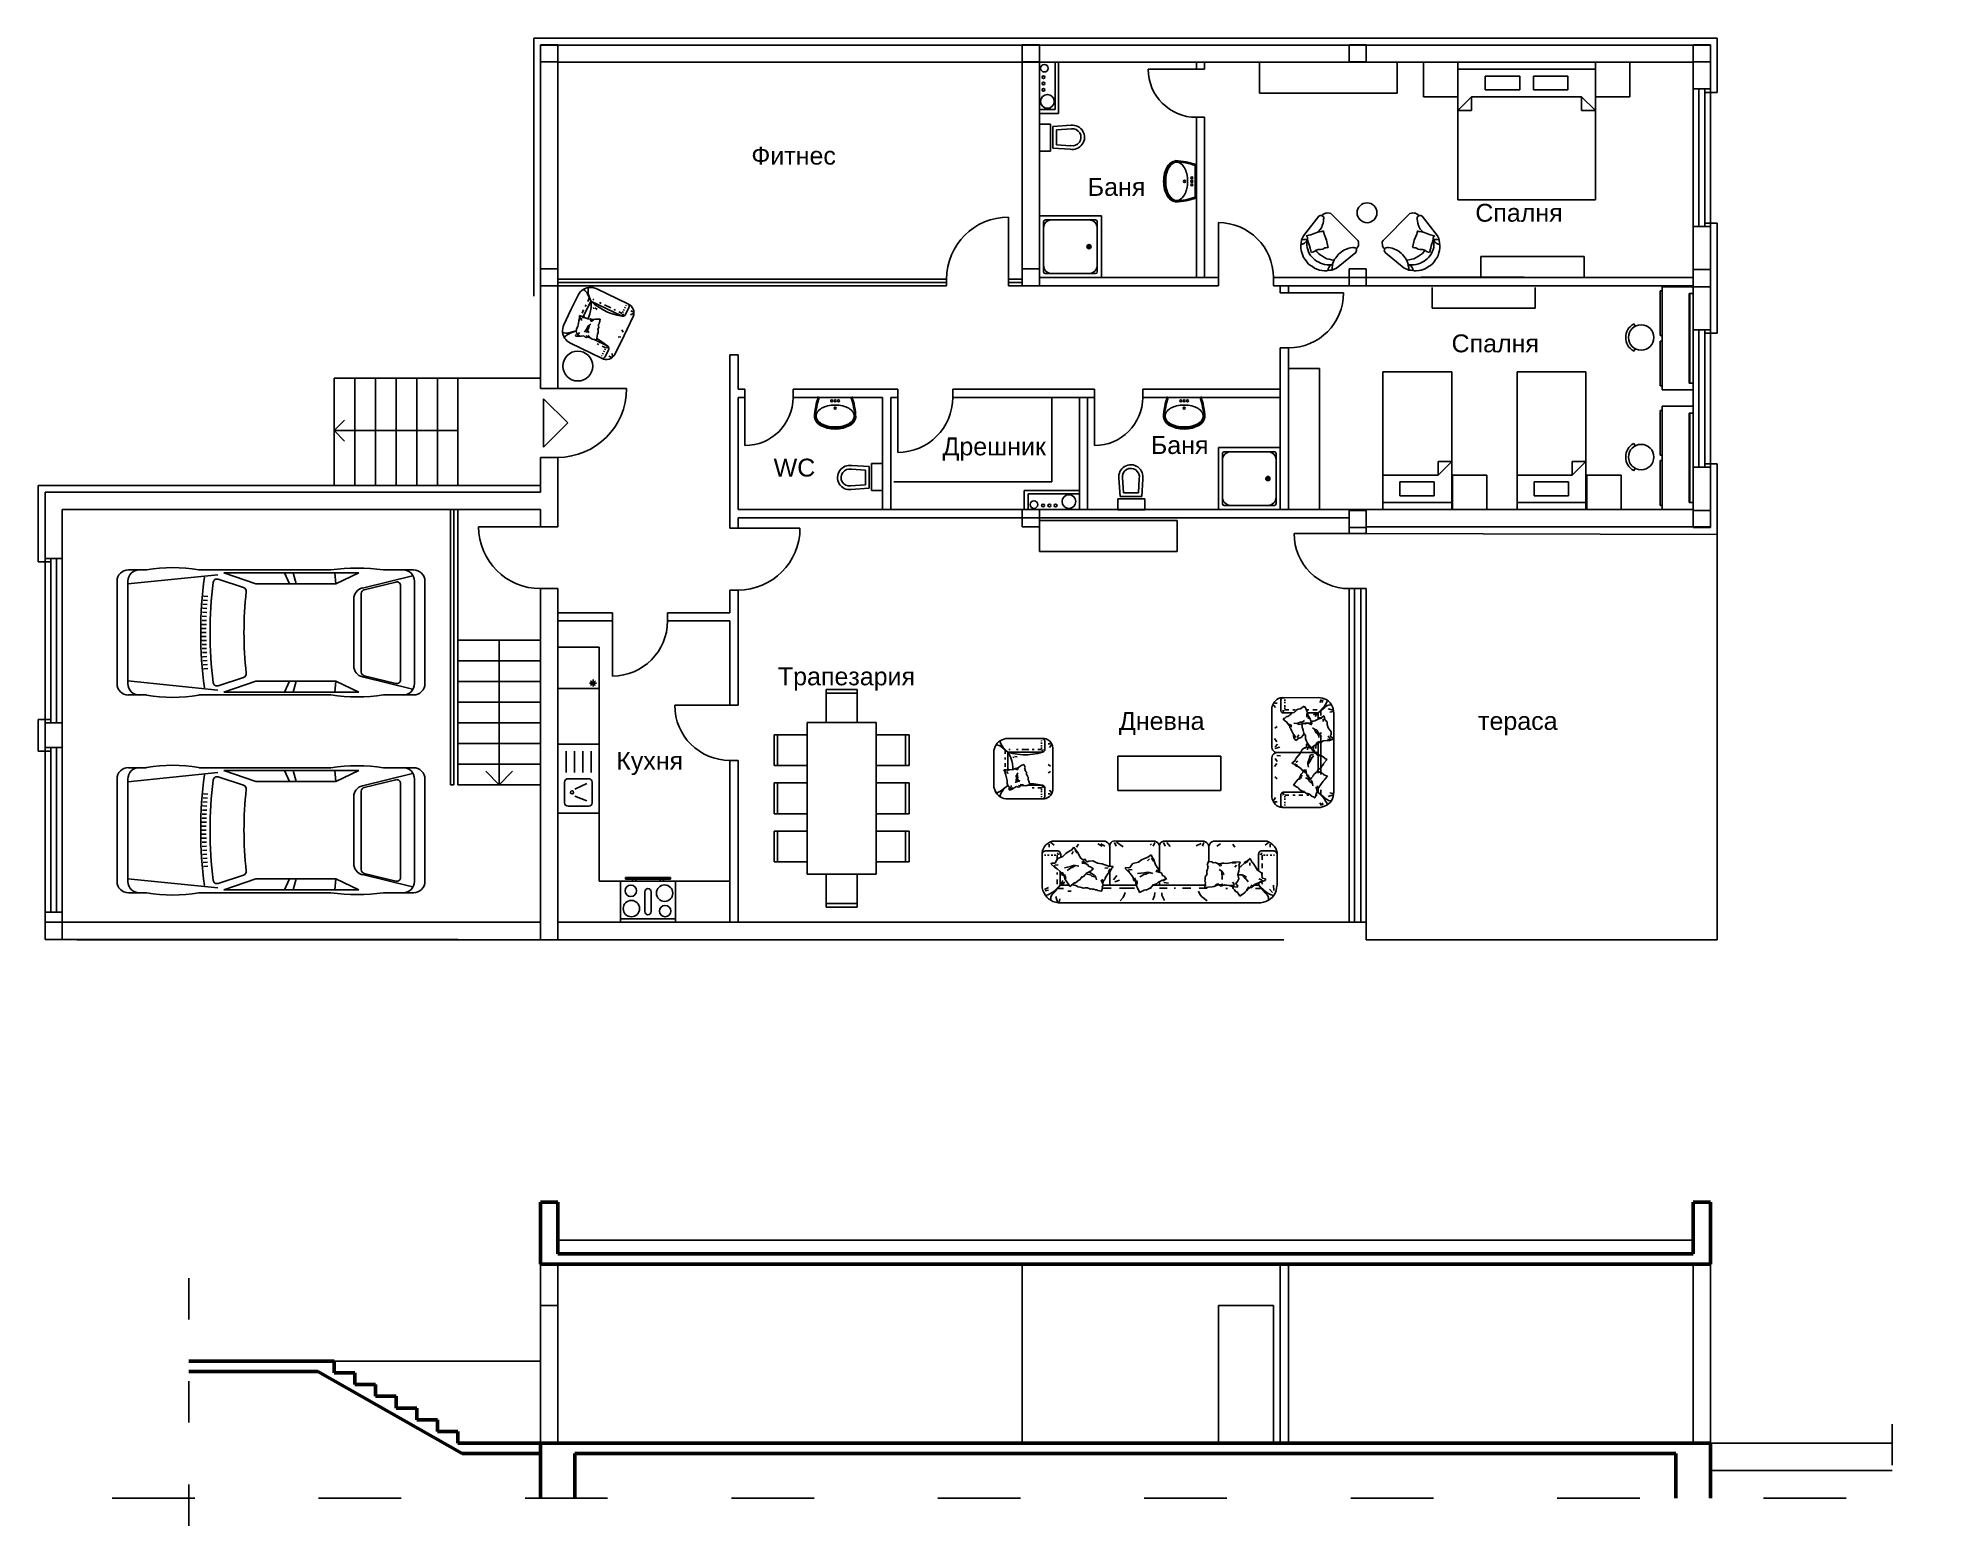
# Model space of a CAD drawing. Header units: metres. Extents: x 462 to 740, y -2157 to -1941.
import ezdxf

# ---------------------------------------------------------------- set-up
doc = ezdxf.new("R2010")
doc.units = ezdxf.units.M
doc.header["$MEASUREMENT"] = 0
doc.linetypes.add('ACAD_ISO03W100', pattern=[30, 12, -18])
doc.layers.add('konstr1', color=1, linetype='Continuous', lineweight=50)
doc.layers.add('osi', color=3, linetype='ACAD_ISO03W100')
doc.layers.add('steni1', color=6, linetype='Continuous')
doc.styles.get("Standard").update_dxf_attribs({"font": 'arial.ttf'})

msp = doc.modelspace()

# ---------------------------------------------------------------- texts
at = {"layer": 'steni1'}
for s, p in [('Фитнес', (565.49, -1959.6)), ('Баня', (614.38, -1964.14)), ('Спалня', (670.7, -1967.9)), ('Спалня', (667.25, -1986.88)), ('Баня', (623.55, -2001.66)), ('Дрешник', (593.27, -2001.86)), ('WC', (568.73, -2004.94)), ('Трапезария', (569.35, -2035.28)), ('Дневна', (618.91, -2041.76)), ('тераса', (671.1, -2041.76)), ('Кухня', (545.86, -2047.55))]:
    msp.add_text(s, height=2.598, dxfattribs=at).set_placement(p)

# ---------------------------------------------------------------- blocks, each defined once
blk = doc.blocks.new('car-3')
at = {"color": 0, "linetype": 'ByBlock'}
for p, q in [((1.463, 0.839), (0.158, 0.705)), ((0.165, 0.908), (0.43, 0.908)), ((1.189, 0.908), (3.109, 0.908)), ((2.016, 0.709), (1.554, 0.866)), ((1.554, 0.866), (3.513, 0.866)), ((2.434, 0.866), (2.508, 0.709)), ((2.562, 0.866), (2.601, 0.709)), ((3.165, 0.866), (3.182, 0.709)), ((3.513, 0.866), (3.182, 0.709)), ((3.873, 0.908), (4.31, 0.908)), ((0, -0.744), (0, 0.744)), ((0.158, -0.744), (0.158, 0.744)), ((1.84, 0.653), (1.469, 0.774)), ((3.182, 0.709), (2.016, 0.709)), ((3.55, 0.568), (3.55, -0.576)), ((3.566, 0.646), (4.295, 0.823)), ((3.592, 0.621), (4.053, 0.733)), ((4.121, 0.68), (4.121, -0.688)), ((4.323, -0.744), (4.323, 0.744)), ((4.475, -0.744), (4.475, 0.744)), ((1.24, 0.293), (1.304, 0.29)), ((1.243, 0.352), (1.307, 0.348)), ((1.247, 0.41), (1.311, 0.406)), ((1.251, 0.469), (1.315, 0.464)), ((1.256, 0.527), (1.32, 0.522)), ((3.44, -0.486), (3.44, 0.486)), ((1.233, 0.059), (1.297, 0.058)), ((1.234, 0.117), (1.298, 0.116)), ((1.235, 0.176), (1.299, 0.174)), ((1.237, 0.235), (1.301, 0.232)), ((1.233, 0), (1.297, 0)), ((1.233, -0.059), (1.297, -0.058)), ((1.234, -0.117), (1.298, -0.116)), ((1.235, -0.176), (1.299, -0.174)), ((1.237, -0.235), (1.301, -0.232)), ((1.24, -0.293), (1.304, -0.29)), ((1.243, -0.352), (1.307, -0.348)), ((1.247, -0.41), (1.311, -0.406)), ((1.251, -0.469), (1.315, -0.464)), ((1.256, -0.527), (1.32, -0.522)), ((1.463, -0.839), (0.158, -0.705)), ((1.84, -0.653), (1.469, -0.774)), ((2.016, -0.709), (1.554, -0.866)), ((3.182, -0.709), (2.016, -0.709)), ((2.434, -0.866), (2.508, -0.709)), ((2.562, -0.866), (2.601, -0.709)), ((3.165, -0.866), (3.182, -0.709)), ((3.513, -0.866), (3.182, -0.709)), ((3.566, -0.646), (4.295, -0.823)), ((3.592, -0.63), (4.053, -0.742)), ((0.165, -0.908), (0.43, -0.908)), ((1.189, -0.908), (3.109, -0.908)), ((1.554, -0.866), (3.513, -0.866)), ((3.873, -0.908), (4.31, -0.908))]:
    blk.add_line(p, q, dxfattribs=at)
for centre, radius, start, end in [((0.165, 0.744), 0.165, 90.0171, 179.9829), ((0.322, 0.744), 0.165, 90.0171, 179.9829), ((0.809, -1.192), 2.135, 79.7616, 100.2384), ((3.491, -1.684), 2.62, 81.6216, 98.3784), ((4.158, 0.744), 0.165, 0.0171, 89.9828), ((4.311, 0.744), 0.164, 359.9176, 90.0825), ((7.282, 0), 6.066, 172.3671, 187.6329), ((7.35, 0), 5.997, 173.0262, 186.9738), ((1.452, 0.722), 0.0548, 71.8301, 173.1644), ((1.823, 0.601), 0.0551, 354.0256, 71.8945), ((7.315, 0), 5.47, 173.7528, 186.2472), ((3.605, 0.486), 0.165, 103.6822, 179.9556), ((3.605, 0.568), 0.0549, 103.7393, 180.0891), ((4.066, 0.68), 0.0549, 0.0891, 103.6339), ((3.605, -0.486), 0.165, 180.0444, 256.3177), ((0.165, -0.744), 0.165, 180.0171, 269.9829), ((0.322, -0.744), 0.165, 180.0171, 269.9829), ((1.452, -0.722), 0.0548, 186.8356, 288.1699), ((1.823, -0.601), 0.0551, 288.1055, 5.9744), ((3.605, -0.576), 0.0549, 179.911, 256.2607), ((4.066, -0.688), 0.0549, 256.3661, 359.9108), ((4.158, -0.744), 0.165, 270.0172, 359.9829), ((4.311, -0.744), 0.164, 269.9175, 0.0824), ((0.809, 1.192), 2.135, 259.7616, 280.2384), ((3.491, 1.684), 2.62, 261.6216, 278.3784)]:
    blk.add_arc(centre, radius, start, end, dxfattribs=at)
blk = doc.blocks.new('table-12')
at = {"color": 0, "linetype": 'ByBlock'}
for p, q in [((-2.025, 0), (-2.025, 0.48)), ((-2.025, 0.48), (-1.575, 0.48)), ((-2.025, 0.43), (-1.575, 0.43)), ((-1.575, 0.48), (-1.575, 0)), ((-1.325, 0.48), (-1.325, 0)), ((-0.875, 0.48), (-1.325, 0.48)), ((-0.875, 0.43), (-1.325, 0.43)), ((-0.875, 0), (-0.875, 0.48)), ((-0.175, 0.48), (-0.625, 0.48)), ((-0.625, 0.48), (-0.625, 0)), ((-0.175, 0.43), (-0.625, 0.43)), ((-0.175, 0), (-0.175, 0.48)), ((-2.2, 0), (-2.2, -1)), ((0, 0), (-2.2, 0)), ((0, -1), (0, 0)), ((-2.68, -0.275), (-2.68, -0.725)), ((-2.2, -0.275), (-2.68, -0.275)), ((-2.63, -0.275), (-2.63, -0.725)), ((0, -0.275), (0.48, -0.275)), ((0.43, -0.275), (0.43, -0.725)), ((0.48, -0.275), (0.48, -0.725)), ((-2.68, -0.725), (-2.2, -0.725)), ((0.48, -0.725), (0, -0.725)), ((0, -1), (-2.2, -1)), ((-2.025, -1), (-2.025, -1.48)), ((-1.575, -1.48), (-1.575, -1)), ((-1.325, -1.48), (-1.325, -1)), ((-0.875, -1), (-0.875, -1.48)), ((-0.625, -1.48), (-0.625, -1)), ((-0.175, -1), (-0.175, -1.48)), ((-2.025, -1.43), (-1.575, -1.43)), ((-2.025, -1.48), (-1.575, -1.48)), ((-0.875, -1.43), (-1.325, -1.43)), ((-0.875, -1.48), (-1.325, -1.48)), ((-0.175, -1.43), (-0.625, -1.43)), ((-0.175, -1.48), (-0.625, -1.48))]:
    blk.add_line(p, q, dxfattribs=at)
blk = doc.blocks.new('sofa-35')
at = {"color": 0, "linetype": 'ByBlock'}
for p, q in [((-0.234, 0.82), (-0.21, 0.845)), ((-0.21, 0.845), (-0.234, 0.82)), ((-0.21, 0.845), (-0.186, 0.865)), ((-0.186, 0.865), (-0.21, 0.845)), ((-0.186, 0.865), (-0.156, 0.88)), ((-0.156, 0.88), (-0.186, 0.865)), ((-0.168, 0.81), (-0.168, 0.855)), ((-0.156, 0.88), (-0.126, 0.895)), ((-0.126, 0.895), (-0.156, 0.88)), ((-0.096, 0.84), (-0.144, 0.875)), ((-0.126, 0.895), (-0.09, 0.895)), ((-0.09, 0.895), (-0.126, 0.895)), ((-0.09, 0.895), (0.63, 0.895)), ((0.63, 0.895), (-0.09, 0.895)), ((0.342, 0.81), (0.372, 0.855)), ((0.606, 0.825), (0.552, 0.86)), ((0.63, 0.895), (0.654, 0.895)), ((0.654, 0.895), (0.63, 0.895)), ((0.654, 0.895), (0.678, 0.885)), ((0.678, 0.885), (0.654, 0.895)), ((0.678, 0.885), (0.696, 0.87)), ((0.696, 0.87), (0.678, 0.885)), ((0.696, 0.87), (0.708, 0.855)), ((0.708, 0.855), (0.696, 0.87)), ((0.708, 0.855), (0.72, 0.83)), ((0.72, 0.83), (0.708, 0.855)), ((0.732, 0.855), (0.726, 0.83)), ((0.732, 0.855), (0.726, 0.83)), ((0.75, 0.87), (0.732, 0.855)), ((0.75, 0.87), (0.732, 0.855)), ((0.768, 0.885), (0.75, 0.87)), ((0.768, 0.885), (0.75, 0.87)), ((0.792, 0.895), (0.768, 0.885)), ((0.792, 0.895), (0.768, 0.885)), ((0.816, 0.895), (0.792, 0.895)), ((0.816, 0.895), (0.792, 0.895)), ((0.816, 0.825), (0.792, 0.875)), ((0.816, 0.895), (1.152, 0.895)), ((1.152, 0.895), (0.816, 0.895)), ((0.834, 0.865), (0.906, 0.83)), ((1.152, 0.895), (1.356, 0.895)), ((1.356, 0.895), (1.152, 0.895)), ((1.332, 0.875), (1.284, 0.82)), ((1.356, 0.895), (1.38, 0.895)), ((1.38, 0.895), (1.356, 0.895)), ((1.356, 0.825), (1.38, 0.875)), ((1.38, 0.895), (1.404, 0.885)), ((1.404, 0.885), (1.38, 0.895)), ((1.404, 0.885), (1.422, 0.87)), ((1.422, 0.87), (1.404, 0.885)), ((1.422, 0.87), (1.434, 0.855)), ((1.434, 0.855), (1.422, 0.87)), ((1.434, 0.855), (1.44, 0.83)), ((1.44, 0.83), (1.434, 0.855)), ((1.446, 0.855), (1.44, 0.83)), ((1.446, 0.855), (1.44, 0.83)), ((1.464, 0.87), (1.446, 0.855)), ((1.464, 0.87), (1.446, 0.855)), ((1.482, 0.885), (1.464, 0.87)), ((1.482, 0.885), (1.464, 0.87)), ((1.506, 0.895), (1.482, 0.885)), ((1.506, 0.895), (1.482, 0.885)), ((1.53, 0.895), (1.506, 0.895)), ((1.53, 0.895), (1.506, 0.895)), ((1.53, 0.825), (1.506, 0.875)), ((1.53, 0.895), (1.866, 0.895)), ((1.866, 0.895), (1.53, 0.895)), ((1.554, 0.86), (1.572, 0.84)), ((1.866, 0.895), (2.07, 0.895)), ((2.07, 0.895), (1.866, 0.895)), ((2.064, 0.88), (1.968, 0.815)), ((2.088, 0.9), (2.07, 0.895)), ((2.088, 0.9), (2.07, 0.895)), ((2.07, 0.825), (2.094, 0.875)), ((2.106, 0.895), (2.088, 0.9)), ((2.106, 0.895), (2.088, 0.9)), ((2.124, 0.89), (2.106, 0.895)), ((2.124, 0.89), (2.106, 0.895)), ((2.142, 0.875), (2.124, 0.89)), ((2.142, 0.875), (2.124, 0.89)), ((2.154, 0.86), (2.142, 0.875)), ((2.154, 0.86), (2.142, 0.875)), ((2.16, 0.845), (2.154, 0.86)), ((2.16, 0.845), (2.154, 0.86)), ((2.16, 0.83), (2.16, 0.845)), ((2.16, 0.83), (2.16, 0.845)), ((2.172, 0.855), (2.166, 0.83)), ((2.172, 0.855), (2.166, 0.83)), ((2.19, 0.87), (2.172, 0.855)), ((2.19, 0.87), (2.172, 0.855)), ((2.208, 0.885), (2.19, 0.87)), ((2.208, 0.885), (2.19, 0.87)), ((2.226, 0.895), (2.208, 0.885)), ((2.226, 0.895), (2.208, 0.885)), ((2.25, 0.895), (2.226, 0.895)), ((2.25, 0.895), (2.226, 0.895)), ((2.292, 0.86), (2.232, 0.825)), ((2.25, 0.895), (2.964, 0.895)), ((2.964, 0.895), (2.25, 0.895)), ((2.274, 0.825), (2.334, 0.86)), ((2.646, 0.81), (2.616, 0.855)), ((2.964, 0.895), (3, 0.895)), ((3, 0.895), (2.964, 0.895)), ((2.97, 0.84), (3.018, 0.875)), ((3, 0.895), (3.03, 0.88)), ((3.03, 0.88), (3, 0.895)), ((3.03, 0.88), (3.06, 0.865)), ((3.06, 0.865), (3.03, 0.88)), ((3.042, 0.81), (3.042, 0.855)), ((3.06, 0.865), (3.09, 0.845)), ((3.09, 0.845), (3.06, 0.865)), ((3.09, 0.845), (3.108, 0.82)), ((3.108, 0.82), (3.09, 0.845)), ((-0.27, 0.73), (-0.264, 0.76)), ((-0.264, 0.76), (-0.27, 0.73)), ((-0.27, 0.695), (-0.27, 0.73)), ((-0.27, 0.73), (-0.27, 0.695)), ((-0.264, 0.725), (-0.27, 0.71)), ((-0.27, 0.71), (-0.27, 0.695)), ((-0.27, 0.695), (-0.27, 0.255)), ((-0.27, 0.695), (-0.27, 0.255)), ((-0.264, 0.76), (-0.252, 0.79)), ((-0.252, 0.79), (-0.264, 0.76)), ((-0.258, 0.735), (-0.264, 0.725)), ((-0.246, 0.745), (-0.258, 0.735)), ((-0.252, 0.79), (-0.234, 0.82)), ((-0.234, 0.82), (-0.252, 0.79)), ((-0.234, 0.75), (-0.246, 0.745)), ((-0.222, 0.755), (-0.234, 0.75)), ((-0.234, 0.695), (-0.216, 0.695)), ((-0.204, 0.755), (-0.222, 0.755)), ((-0.06, 0.755), (-0.204, 0.755)), ((-0.192, 0.695), (-0.168, 0.695)), ((-0.138, 0.695), (-0.114, 0.695)), ((-0.096, 0.695), (-0.072, 0.695)), ((-0.042, 0.755), (-0.06, 0.755)), ((-0.054, 0.695), (-0.054, 0.625)), ((-0.054, 0.67), (-0.054, 0.635)), ((-0.054, 0.505), (-0.054, 0.57)), ((-0.048, 0.71), (-0.042, 0.725)), ((-0.048, 0.705), (-0.018, 0.71)), ((-0.03, 0.75), (-0.042, 0.755)), ((-0.018, 0.745), (-0.03, 0.75)), ((-0.012, 0.735), (-0.018, 0.745)), ((-0.006, 0.725), (-0.012, 0.735)), ((0, 0.71), (-0.006, 0.725)), ((0, 0.695), (0, 0.71)), ((0, 0.465), (0, 0.695)), ((0.066, 0.56), (0.042, 0.525)), ((0.09, 0.59), (0.066, 0.56)), ((0.096, 0.595), (0.09, 0.59)), ((0.12, 0.645), (0.096, 0.595)), ((0.162, 0.61), (0.12, 0.645)), ((0.126, 0.58), (0.126, 0.545)), ((0.15, 0.605), (0.198, 0.575)), ((0.198, 0.59), (0.162, 0.61)), ((0.204, 0.575), (0.198, 0.59)), ((0.258, 0.53), (0.204, 0.575)), ((0.264, 0.595), (0.288, 0.545)), ((0.324, 0.59), (0.264, 0.595)), ((0.366, 0.59), (0.324, 0.59)), ((0.324, 0.58), (0.384, 0.58)), ((0.384, 0.585), (0.366, 0.59)), ((0.462, 0.57), (0.384, 0.585)), ((0.504, 0.575), (0.462, 0.57)), ((0.528, 0.575), (0.504, 0.575)), ((0.564, 0.565), (0.528, 0.575)), ((0.534, 0.545), (0.558, 0.56)), ((0.552, 0.565), (0.558, 0.56)), ((0.558, 0.56), (0.564, 0.565)), ((0.606, 0.575), (0.564, 0.54)), ((0.564, 0.565), (0.606, 0.575)), ((0.606, 0.575), (0.624, 0.585)), ((0.624, 0.585), (0.66, 0.58)), ((0.66, 0.58), (0.678, 0.595)), ((0.678, 0.595), (0.732, 0.6)), ((0.72, 0.83), (0.72, 0.81)), ((0.726, 0.83), (0.72, 0.81)), ((0.72, 0.81), (0.72, 0.83)), ((0.726, 0.83), (0.72, 0.81)), ((0.72, 0.81), (0.72, 0.595)), ((0.732, 0.6), (0.732, 0.59)), ((0.732, 0.59), (0.738, 0.575)), ((0.738, 0.575), (0.744, 0.55)), ((1.44, 0.83), (1.44, 0.445)), ((1.494, 0.545), (1.518, 0.605)), ((1.518, 0.625), (1.542, 0.655)), ((1.518, 0.605), (1.518, 0.625)), ((1.554, 0.65), (1.524, 0.605)), ((1.542, 0.655), (1.56, 0.7)), ((1.56, 0.7), (1.608, 0.665)), ((1.584, 0.64), (1.614, 0.61)), ((1.608, 0.665), (1.62, 0.66)), ((1.62, 0.66), (1.656, 0.645)), ((1.656, 0.645), (1.698, 0.625)), ((1.698, 0.625), (1.746, 0.59)), ((1.746, 0.59), (1.824, 0.57)), ((1.824, 0.57), (1.86, 0.53)), ((2.16, 0.81), (2.16, 0.83)), ((2.166, 0.83), (2.16, 0.81)), ((2.16, 0.81), (2.16, 0.83)), ((2.166, 0.83), (2.16, 0.81)), ((2.16, 0.81), (2.16, 0.535)), ((2.232, 0.555), (2.274, 0.565)), ((2.274, 0.565), (2.34, 0.575)), ((2.34, 0.575), (2.406, 0.61)), ((2.406, 0.61), (2.466, 0.605)), ((2.466, 0.605), (2.484, 0.595)), ((2.502, 0.565), (2.478, 0.555)), ((2.484, 0.595), (2.502, 0.605)), ((2.526, 0.59), (2.49, 0.555)), ((2.502, 0.605), (2.52, 0.635)), ((2.532, 0.585), (2.502, 0.565)), ((2.502, 0.565), (2.556, 0.575)), ((2.52, 0.635), (2.544, 0.63)), ((2.532, 0.585), (2.544, 0.615)), ((2.544, 0.59), (2.532, 0.585)), ((2.538, 0.595), (2.544, 0.59)), ((2.544, 0.615), (2.562, 0.635)), ((2.544, 0.63), (2.55, 0.62)), ((2.568, 0.595), (2.544, 0.59)), ((2.556, 0.575), (2.568, 0.575)), ((2.562, 0.635), (2.592, 0.66)), ((2.562, 0.635), (2.574, 0.635)), ((2.592, 0.66), (2.622, 0.72)), ((2.622, 0.72), (2.628, 0.735)), ((2.628, 0.735), (2.652, 0.765)), ((2.664, 0.76), (2.628, 0.72)), ((2.652, 0.765), (2.682, 0.81)), ((2.682, 0.81), (2.718, 0.765)), ((2.694, 0.745), (2.712, 0.71)), ((2.718, 0.765), (2.73, 0.76)), ((2.73, 0.76), (2.766, 0.74)), ((2.766, 0.74), (2.802, 0.715)), ((2.802, 0.715), (2.844, 0.675)), ((2.844, 0.675), (2.916, 0.645)), ((2.88, 0.725), (2.874, 0.71)), ((2.874, 0.71), (2.874, 0.695)), ((2.874, 0.695), (2.874, 0.665)), ((2.886, 0.735), (2.88, 0.725)), ((2.892, 0.745), (2.886, 0.735)), ((2.904, 0.75), (2.892, 0.745)), ((2.922, 0.705), (2.892, 0.71)), ((2.922, 0.755), (2.904, 0.75)), ((2.922, 0.71), (2.916, 0.725)), ((2.916, 0.645), (2.946, 0.6)), ((2.934, 0.755), (2.922, 0.755)), ((2.928, 0.695), (2.928, 0.625)), ((2.928, 0.67), (2.928, 0.635)), ((3.084, 0.755), (2.934, 0.755)), ((2.97, 0.695), (2.946, 0.695)), ((2.946, 0.6), (2.946, 0.585)), ((2.946, 0.585), (2.964, 0.575)), ((2.964, 0.575), (3.006, 0.575)), ((3.012, 0.56), (2.964, 0.52)), ((3.012, 0.695), (2.988, 0.695)), ((3.006, 0.575), (3.012, 0.56)), ((3.066, 0.695), (3.042, 0.695)), ((3.096, 0.755), (3.084, 0.755)), ((3.108, 0.695), (3.09, 0.695)), ((3.108, 0.75), (3.096, 0.755)), ((3.108, 0.82), (3.126, 0.79)), ((3.126, 0.79), (3.108, 0.82)), ((3.12, 0.745), (3.108, 0.75)), ((3.132, 0.735), (3.12, 0.745)), ((3.126, 0.79), (3.138, 0.76)), ((3.138, 0.76), (3.126, 0.79)), ((3.138, 0.725), (3.132, 0.735)), ((3.138, 0.76), (3.144, 0.73)), ((3.144, 0.73), (3.138, 0.76)), ((3.144, 0.71), (3.138, 0.725)), ((3.144, 0.73), (3.144, 0.695)), ((3.144, 0.71), (3.144, 0.73)), ((3.144, 0.695), (3.144, 0.71)), ((3.144, 0.695), (3.144, 0.71)), ((3.144, 0.255), (3.144, 0.695)), ((3.144, 0.255), (3.144, 0.695)), ((-0.06, 0.36), (-0.102, 0.35)), ((-0.102, 0.35), (-0.102, 0.33)), ((-0.102, 0.33), (-0.048, 0.305)), ((-0.066, 0.325), (-0.018, 0.305)), ((-0.048, 0.37), (-0.06, 0.36)), ((-0.054, 0.41), (-0.054, 0.44)), ((-0.042, 0.435), (-0.054, 0.385)), ((-0.054, 0.385), (-0.048, 0.37)), ((-0.054, 0.27), (-0.054, 0.29)), ((-0.048, 0.335), (-0.006, 0.35)), ((-0.048, 0.305), (0, 0.29)), ((0.012, 0.475), (-0.042, 0.435)), ((-0.006, 0.28), (-0.006, 0.255)), ((0, 0.29), (0.06, 0.265)), ((0.042, 0.525), (0.012, 0.475)), ((0.162, 0.32), (0.15, 0.305)), ((0.186, 0.35), (0.162, 0.32)), ((0.174, 0.375), (0.204, 0.395)), ((0.204, 0.365), (0.186, 0.35)), ((0.24, 0.405), (0.204, 0.365)), ((0.204, 0.395), (0.24, 0.405)), ((0.24, 0.405), (0.288, 0.405)), ((0.282, 0.52), (0.258, 0.53)), ((0.288, 0.545), (0.282, 0.535)), ((0.282, 0.535), (0.282, 0.5)), ((0.282, 0.5), (0.288, 0.46)), ((0.288, 0.46), (0.3, 0.41)), ((0.3, 0.41), (0.288, 0.35)), ((0.288, 0.35), (0.312, 0.3)), ((0.312, 0.3), (0.33, 0.29)), ((0.318, 0.55), (0.342, 0.52)), ((0.33, 0.29), (0.324, 0.275)), ((0.348, 0.265), (0.378, 0.3)), ((0.504, 0.405), (0.516, 0.44)), ((0.516, 0.44), (0.534, 0.46)), ((0.534, 0.415), (0.528, 0.39)), ((0.528, 0.39), (0.528, 0.355)), ((0.528, 0.355), (0.534, 0.34)), ((0.534, 0.46), (0.57, 0.485)), ((0.534, 0.46), (0.534, 0.415)), ((0.564, 0.54), (0.552, 0.535)), ((0.744, 0.55), (0.732, 0.54)), ((0.732, 0.54), (0.738, 0.525)), ((0.738, 0.525), (0.738, 0.5)), ((0.738, 0.5), (0.744, 0.48)), ((0.744, 0.48), (0.744, 0.475)), ((0.744, 0.475), (0.75, 0.46)), ((0.744, 0.425), (0.762, 0.395)), ((0.75, 0.425), (0.744, 0.425)), ((0.75, 0.46), (0.75, 0.425)), ((0.762, 0.395), (0.774, 0.385)), ((0.78, 0.31), (0.768, 0.3)), ((0.768, 0.3), (0.78, 0.225)), ((0.774, 0.385), (0.774, 0.365)), ((0.774, 0.365), (0.774, 0.34)), ((0.774, 0.34), (0.78, 0.31)), ((1.374, 0.295), (1.308, 0.285)), ((1.386, 0.32), (1.332, 0.355)), ((1.374, 0.395), (1.344, 0.355)), ((1.344, 0.355), (1.356, 0.35)), ((1.356, 0.35), (1.368, 0.34)), ((1.368, 0.34), (1.398, 0.325)), ((1.398, 0.4), (1.374, 0.395)), ((1.404, 0.43), (1.398, 0.4)), ((1.398, 0.325), (1.41, 0.325)), ((1.428, 0.44), (1.404, 0.43)), ((1.41, 0.325), (1.422, 0.315)), ((1.422, 0.315), (1.446, 0.305)), ((1.452, 0.465), (1.428, 0.44)), ((1.428, 0.44), (1.482, 0.455)), ((1.44, 0.31), (1.44, 0.255)), ((1.446, 0.305), (1.464, 0.29)), ((1.452, 0.465), (1.458, 0.495)), ((1.464, 0.465), (1.452, 0.465)), ((1.458, 0.495), (1.47, 0.515)), ((1.488, 0.475), (1.464, 0.465)), ((1.464, 0.29), (1.47, 0.29)), ((1.47, 0.515), (1.494, 0.545)), ((1.47, 0.29), (1.482, 0.275)), ((1.476, 0.515), (1.482, 0.52)), ((1.482, 0.455), (1.494, 0.46)), ((1.584, 0.44), (1.536, 0.425)), ((1.614, 0.445), (1.584, 0.44)), ((1.584, 0.44), (1.638, 0.415)), ((1.662, 0.435), (1.614, 0.445)), ((1.638, 0.415), (1.668, 0.41)), ((1.758, 0.425), (1.662, 0.435)), ((1.668, 0.41), (1.704, 0.39)), ((1.704, 0.39), (1.722, 0.38)), ((1.764, 0.3), (1.77, 0.325)), ((1.764, 0.28), (1.764, 0.3)), ((1.776, 0.255), (1.764, 0.28)), ((1.776, 0.255), (1.782, 0.29)), ((1.782, 0.31), (1.794, 0.345)), ((1.818, 0.33), (1.782, 0.31)), ((1.782, 0.29), (1.782, 0.31)), ((1.794, 0.345), (1.8, 0.365)), ((1.824, 0.38), (1.818, 0.35)), ((1.818, 0.35), (1.818, 0.33)), ((1.866, 0.425), (1.824, 0.38)), ((1.884, 0.485), (1.836, 0.48)), ((1.86, 0.53), (1.866, 0.515)), ((1.866, 0.515), (1.884, 0.51)), ((1.896, 0.455), (1.866, 0.425)), ((1.902, 0.48), (1.872, 0.44)), ((1.884, 0.51), (1.926, 0.515)), ((1.938, 0.5), (1.896, 0.455)), ((1.926, 0.515), (1.938, 0.5)), ((2.088, 0.305), (2.022, 0.33)), ((2.106, 0.335), (2.058, 0.4)), ((2.112, 0.53), (2.178, 0.535)), ((2.142, 0.49), (2.112, 0.53)), ((2.154, 0.455), (2.142, 0.49)), ((2.154, 0.495), (2.178, 0.45)), ((2.172, 0.445), (2.154, 0.455)), ((2.16, 0.45), (2.16, 0.255)), ((2.214, 0.39), (2.172, 0.445)), ((2.178, 0.535), (2.19, 0.54)), ((2.184, 0.51), (2.232, 0.505)), ((2.19, 0.54), (2.232, 0.555)), ((2.226, 0.355), (2.214, 0.39)), ((2.226, 0.36), (2.226, 0.37)), ((2.232, 0.335), (2.226, 0.355)), ((2.256, 0.31), (2.232, 0.335)), ((2.262, 0.32), (2.256, 0.31)), ((2.256, 0.31), (2.262, 0.275)), ((2.268, 0.345), (2.262, 0.32)), ((2.262, 0.275), (2.28, 0.32)), ((2.28, 0.32), (2.286, 0.335)), ((2.364, 0.375), (2.352, 0.335)), ((2.382, 0.4), (2.364, 0.375)), ((2.364, 0.375), (2.424, 0.39)), ((2.418, 0.42), (2.382, 0.4)), ((2.442, 0.525), (2.4, 0.495)), ((2.4, 0.495), (2.412, 0.49)), ((2.412, 0.49), (2.424, 0.475)), ((2.466, 0.45), (2.418, 0.42)), ((2.424, 0.475), (2.448, 0.455)), ((2.424, 0.39), (2.442, 0.405)), ((2.466, 0.53), (2.442, 0.525)), ((2.442, 0.405), (2.49, 0.415)), ((2.448, 0.455), (2.46, 0.455)), ((2.46, 0.455), (2.472, 0.445)), ((2.478, 0.555), (2.466, 0.53)), ((2.472, 0.445), (2.496, 0.435)), ((2.49, 0.415), (2.508, 0.42)), ((2.496, 0.435), (2.508, 0.415)), ((2.508, 0.415), (2.52, 0.415)), ((2.52, 0.415), (2.526, 0.4)), ((2.526, 0.4), (2.562, 0.375)), ((2.562, 0.385), (2.586, 0.35)), ((2.562, 0.375), (2.562, 0.385)), ((2.568, 0.38), (2.568, 0.38)), ((2.586, 0.35), (2.592, 0.34)), ((2.592, 0.34), (2.61, 0.33)), ((2.658, 0.545), (2.61, 0.535)), ((2.61, 0.33), (2.634, 0.31)), ((2.634, 0.31), (2.658, 0.29)), ((2.658, 0.545), (2.706, 0.515)), ((2.688, 0.545), (2.658, 0.545)), ((2.658, 0.29), (2.676, 0.29)), ((2.676, 0.29), (2.742, 0.24)), ((2.73, 0.53), (2.688, 0.545)), ((2.706, 0.515), (2.73, 0.505)), ((2.82, 0.51), (2.73, 0.53)), ((2.73, 0.505), (2.766, 0.48)), ((2.766, 0.48), (2.778, 0.47)), ((2.766, 0.275), (2.796, 0.32)), ((2.796, 0.32), (2.808, 0.34)), ((2.802, 0.37), (2.808, 0.385)), ((2.808, 0.34), (2.802, 0.37)), ((2.808, 0.385), (2.814, 0.41)), ((2.808, 0.34), (2.82, 0.375)), ((2.814, 0.3), (2.874, 0.255)), ((2.82, 0.375), (2.826, 0.395)), ((2.826, 0.395), (2.844, 0.425)), ((2.862, 0.41), (2.826, 0.395)), ((2.844, 0.425), (2.85, 0.445)), ((2.844, 0.325), (2.874, 0.255)), ((2.868, 0.43), (2.862, 0.41)), ((2.88, 0.455), (2.868, 0.43)), ((2.928, 0.495), (2.88, 0.455)), ((2.88, 0.45), (2.88, 0.255)), ((2.958, 0.55), (2.91, 0.555)), ((2.964, 0.52), (2.928, 0.495)), ((2.928, 0.41), (2.928, 0.44)), ((2.928, 0.27), (2.928, 0.34)), ((2.976, 0.545), (2.94, 0.51)), ((-0.27, 0.255), (-0.264, 0.22)), ((-0.27, 0.255), (-0.264, 0.22)), ((-0.264, 0.22), (-0.258, 0.18)), ((-0.264, 0.22), (-0.258, 0.18)), ((-0.258, 0.18), (-0.246, 0.15)), ((-0.258, 0.18), (-0.246, 0.15)), ((-0.246, 0.15), (-0.228, 0.115)), ((-0.246, 0.15), (-0.228, 0.115)), ((-0.228, 0.115), (-0.204, 0.085)), ((-0.228, 0.115), (-0.204, 0.085)), ((-0.222, 0.18), (-0.216, 0.255)), ((-0.186, 0.115), (-0.216, 0.105)), ((-0.204, 0.15), (-0.162, 0.2)), ((-0.204, 0.085), (-0.174, 0.06)), ((-0.204, 0.085), (-0.174, 0.06)), ((-0.15, 0.13), (-0.186, 0.115)), ((-0.174, 0.06), (-0.144, 0.04)), ((-0.174, 0.06), (-0.144, 0.04)), ((-0.12, 0.15), (-0.15, 0.13)), ((-0.132, 0.105), (-0.144, 0.085)), ((-0.144, 0.085), (-0.144, 0.06)), ((-0.144, 0.06), (-0.144, 0.04)), ((-0.144, 0.04), (-0.108, 0.02)), ((-0.144, 0.04), (-0.108, 0.02)), ((-0.12, 0.125), (-0.132, 0.105)), ((-0.096, 0.17), (-0.12, 0.15)), ((-0.096, 0.145), (-0.12, 0.125)), ((-0.108, 0.02), (-0.072, 0.01)), ((-0.108, 0.02), (-0.072, 0.01)), ((-0.006, 0.255), (-0.096, 0.145)), ((-0.006, 0.255), (-0.096, 0.17)), ((-0.072, 0.01), (-0.036, 0)), ((-0.072, 0.01), (-0.036, 0)), ((-0.036, 0), (0, 0)), ((-0.036, 0), (0, 0)), ((-0.03, 0.21), (0.042, 0.21)), ((0.066, 0.255), (-0.006, 0.255)), ((0, 0), (2.874, 0)), ((0, 0), (2.874, 0)), ((0.06, 0.265), (0.084, 0.24)), ((0.084, 0.24), (0.096, 0.225)), ((0.108, 0.245), (0.09, 0.26)), ((0.096, 0.225), (0.132, 0.22)), ((0.132, 0.22), (0.108, 0.245)), ((0.15, 0.205), (0.132, 0.22)), ((0.156, 0.215), (0.138, 0.235)), ((0.174, 0.175), (0.15, 0.205)), ((0.168, 0.2), (0.156, 0.215)), ((0.174, 0.175), (0.168, 0.2)), ((0.192, 0.155), (0.174, 0.175)), ((0.234, 0.12), (0.192, 0.155)), ((0.24, 0.12), (0.234, 0.12)), ((0.27, 0.095), (0.24, 0.12)), ((0.312, 0.16), (0.27, 0.095)), ((0.324, 0.275), (0.3, 0.245)), ((0.3, 0.245), (0.312, 0.23)), ((0.312, 0.23), (0.378, 0.24)), ((0.33, 0.16), (0.312, 0.16)), ((0.348, 0.19), (0.33, 0.16)), ((0.348, 0.25), (0.402, 0.255)), ((0.366, 0.21), (0.348, 0.19)), ((0.372, 0.225), (0.366, 0.21)), ((0.378, 0.24), (0.372, 0.225)), ((0.378, 0.24), (0.426, 0.25)), ((0.378, 0.24), (0.378, 0.24)), ((0.426, 0.25), (0.492, 0.26)), ((0.45, 0.21), (0.474, 0.21)), ((0.468, 0.255), (0.492, 0.255)), ((0.492, 0.26), (0.522, 0.25)), ((0.498, 0.255), (0.498, 0.26)), ((0.498, 0.255), (0.498, 0.255)), ((0.54, 0.265), (0.516, 0.27)), ((0.522, 0.25), (0.54, 0.245)), ((0.576, 0.26), (0.54, 0.265)), ((0.54, 0.245), (0.576, 0.26)), ((0.6, 0.27), (0.576, 0.275)), ((0.6, 0.255), (0.576, 0.26)), ((0.618, 0.26), (0.6, 0.27)), ((0.642, 0.24), (0.6, 0.255)), ((0.642, 0.24), (0.618, 0.26)), ((0.672, 0.235), (0.642, 0.24)), ((0.732, 0.23), (0.672, 0.235)), ((0.738, 0.23), (0.732, 0.23)), ((0.78, 0.225), (0.738, 0.23)), ((0.744, 0.215), (0.864, 0.215)), ((0.744, 0.03), (0.828, 0.09)), ((0.762, 0.255), (1.152, 0.255)), ((0.828, 0.09), (0.852, 0.125)), ((0.852, 0.125), (0.87, 0.17)), ((0.984, 0.215), (1.104, 0.215)), ((1.53, 0.255), (1.152, 0.255)), ((1.224, 0.215), (1.206, 0.215)), ((1.326, 0.215), (1.44, 0.215)), ((1.368, 0.035), (1.404, 0.11)), ((1.404, 0.11), (1.404, 0.145)), ((1.482, 0.275), (1.524, 0.26)), ((1.512, 0.1), (1.506, 0.15)), ((1.536, 0.045), (1.512, 0.1)), ((1.524, 0.26), (1.524, 0.265)), ((1.524, 0.265), (1.554, 0.235)), ((1.524, 0.26), (1.53, 0.26)), ((1.554, 0.235), (1.56, 0.225)), ((1.56, 0.225), (1.578, 0.215)), ((1.56, 0.215), (1.584, 0.215)), ((1.578, 0.215), (1.602, 0.2)), ((1.602, 0.2), (1.638, 0.185)), ((1.638, 0.185), (1.65, 0.19)), ((1.65, 0.19), (1.728, 0.15)), ((1.728, 0.15), (1.74, 0.18)), ((1.74, 0.18), (1.746, 0.185)), ((1.746, 0.185), (1.764, 0.23)), ((1.764, 0.23), (1.776, 0.255)), ((2.256, 0.255), (1.776, 0.255)), ((1.8, 0.215), (1.914, 0.215)), ((1.902, 0.215), (2.022, 0.215)), ((1.95, 0.11), (1.938, 0.15)), ((1.968, 0.08), (1.95, 0.11)), ((2.01, 0.03), (1.968, 0.08)), ((2.142, 0.215), (2.256, 0.215)), ((2.262, 0.275), (2.256, 0.255)), ((2.256, 0.255), (2.274, 0.235)), ((2.274, 0.235), (2.268, 0.215)), ((2.268, 0.215), (2.28, 0.17)), ((2.28, 0.17), (2.292, 0.17)), ((2.292, 0.17), (2.31, 0.175)), ((2.31, 0.175), (2.34, 0.18)), ((2.34, 0.18), (2.346, 0.19)), ((2.346, 0.19), (2.37, 0.19)), ((2.37, 0.19), (2.394, 0.2)), ((2.394, 0.2), (2.418, 0.2)), ((2.418, 0.2), (2.424, 0.205)), ((2.424, 0.205), (2.442, 0.2)), ((2.442, 0.2), (2.484, 0.22)), ((2.484, 0.22), (2.478, 0.22)), ((2.478, 0.22), (2.526, 0.22)), ((2.484, 0.22), (2.484, 0.22)), ((2.526, 0.22), (2.544, 0.215)), ((2.544, 0.215), (2.556, 0.22)), ((2.556, 0.22), (2.592, 0.23)), ((2.592, 0.23), (2.628, 0.235)), ((2.628, 0.245), (2.706, 0.265)), ((2.628, 0.235), (2.628, 0.245)), ((2.772, 0.17), (2.724, 0.17)), ((2.742, 0.24), (2.76, 0.27)), ((2.76, 0.27), (2.766, 0.275)), ((2.766, 0.255), (2.88, 0.255)), ((2.904, 0.21), (2.832, 0.21)), ((2.874, 0), (2.91, 0)), ((2.874, 0), (2.91, 0)), ((2.88, 0.255), (2.976, 0.145)), ((2.88, 0.255), (2.97, 0.17)), ((2.886, 0.06), (2.898, 0.01)), ((2.91, 0), (2.952, 0.01)), ((2.91, 0), (2.952, 0.01)), ((2.922, 0.01), (2.946, 0.09)), ((2.952, 0.01), (2.988, 0.02)), ((2.952, 0.01), (2.988, 0.02)), ((2.97, 0.17), (3, 0.15)), ((2.976, 0.145), (2.994, 0.125)), ((2.988, 0.02), (3.018, 0.04)), ((2.988, 0.02), (3.018, 0.04)), ((2.994, 0.125), (3.006, 0.105)), ((3, 0.15), (3.03, 0.13)), ((3.006, 0.105), (3.018, 0.085)), ((3.018, 0.085), (3.018, 0.06)), ((3.018, 0.06), (3.018, 0.04)), ((3.018, 0.04), (3.054, 0.06)), ((3.018, 0.04), (3.054, 0.06)), ((3.03, 0.13), (3.06, 0.115)), ((3.108, 0.195), (3.054, 0.225)), ((3.054, 0.185), (3.102, 0.175)), ((3.054, 0.06), (3.078, 0.085)), ((3.054, 0.06), (3.078, 0.085)), ((3.06, 0.115), (3.096, 0.105)), ((3.078, 0.085), (3.102, 0.115)), ((3.078, 0.085), (3.102, 0.115)), ((3.102, 0.115), (3.12, 0.15)), ((3.102, 0.115), (3.12, 0.15)), ((3.12, 0.15), (3.132, 0.18)), ((3.12, 0.15), (3.132, 0.18)), ((3.132, 0.18), (3.144, 0.22)), ((3.132, 0.18), (3.144, 0.22)), ((3.144, 0.22), (3.144, 0.255)), ((3.144, 0.22), (3.144, 0.255))]:
    blk.add_line(p, q, dxfattribs=at)
blk = doc.blocks.new('sofa-37')
at = {"color": 0, "linetype": 'ByBlock'}
for p, q in [((-0.165, 0.825), (-0.145, 0.845)), ((-0.145, 0.845), (-0.165, 0.825)), ((-0.145, 0.845), (-0.125, 0.865)), ((-0.125, 0.865), (-0.145, 0.845)), ((-0.125, 0.865), (-0.1, 0.88)), ((-0.1, 0.88), (-0.125, 0.865)), ((-0.11, 0.82), (-0.11, 0.855)), ((-0.1, 0.88), (-0.07, 0.89)), ((-0.07, 0.89), (-0.1, 0.88)), ((-0.05, 0.845), (-0.085, 0.875)), ((-0.07, 0.89), (-0.045, 0.895)), ((-0.045, 0.895), (-0.07, 0.89)), ((0.53, 0.895), (-0.045, 0.895)), ((0.225, 0.82), (0.25, 0.855)), ((0.45, 0.825), (0.4, 0.86)), ((0.52, 0.85), (0.485, 0.815)), ((0.545, 0.855), (0.525, 0.78)), ((0.55, 0.89), (0.53, 0.895)), ((0.565, 0.885), (0.55, 0.89)), ((0.58, 0.875), (0.565, 0.885)), ((0.595, 0.86), (0.58, 0.875)), ((0.605, 0.845), (0.595, 0.86)), ((0.605, 0.825), (0.61, 0.845)), ((0.605, 0.825), (0.61, 0.845)), ((0.605, 0.825), (0.605, 0.845)), ((0.605, 0.825), (0.61, 0.845)), ((0.608, 0.835), (0.61, 0.845)), ((0.61, 0.845), (0.62, 0.86)), ((0.61, 0.845), (0.62, 0.86)), ((0.61, 0.845), (0.62, 0.86)), ((0.61, 0.845), (0.62, 0.86)), ((0.62, 0.86), (0.63, 0.875)), ((0.62, 0.86), (0.63, 0.875)), ((0.62, 0.86), (0.63, 0.875)), ((0.62, 0.86), (0.63, 0.875)), ((0.63, 0.875), (0.645, 0.885)), ((0.63, 0.875), (0.645, 0.885)), ((0.63, 0.875), (0.645, 0.885)), ((0.63, 0.875), (0.645, 0.885)), ((0.645, 0.885), (0.665, 0.89)), ((0.645, 0.885), (0.665, 0.89)), ((0.645, 0.885), (0.665, 0.89)), ((0.645, 0.885), (0.665, 0.89)), ((0.665, 0.89), (0.68, 0.895)), ((0.665, 0.89), (0.68, 0.895)), ((0.665, 0.89), (0.68, 0.895)), ((0.665, 0.89), (0.68, 0.895)), ((1.255, 0.895), (0.68, 0.895)), ((0.68, 0.895), (1.255, 0.895)), ((0.68, 0.895), (0.905, 0.895)), ((0.905, 0.895), (0.68, 0.895)), ((0.69, 0.85), (0.735, 0.82)), ((0.765, 0.825), (0.81, 0.86)), ((0.985, 0.82), (0.96, 0.855)), ((1.285, 0.89), (1.255, 0.895)), ((1.255, 0.895), (1.285, 0.89)), ((1.26, 0.845), (1.3, 0.875)), ((1.31, 0.88), (1.285, 0.89)), ((1.285, 0.89), (1.31, 0.88)), ((1.335, 0.865), (1.31, 0.88)), ((1.31, 0.88), (1.335, 0.865)), ((1.32, 0.82), (1.32, 0.855)), ((1.36, 0.845), (1.335, 0.865)), ((1.335, 0.865), (1.36, 0.845)), ((1.38, 0.825), (1.36, 0.845)), ((1.36, 0.845), (1.38, 0.825)), ((-0.195, 0.745), (-0.19, 0.775)), ((-0.19, 0.775), (-0.195, 0.745)), ((-0.19, 0.715), (-0.195, 0.745)), ((-0.195, 0.745), (-0.19, 0.715)), ((-0.195, 0.225), (-0.19, 0.715)), ((-0.195, 0.225), (-0.19, 0.715)), ((-0.19, 0.775), (-0.18, 0.8)), ((-0.18, 0.8), (-0.19, 0.775)), ((-0.19, 0.74), (-0.185, 0.75)), ((-0.19, 0.73), (-0.19, 0.74)), ((-0.19, 0.715), (-0.19, 0.73)), ((-0.185, 0.75), (-0.175, 0.76)), ((-0.18, 0.8), (-0.165, 0.825)), ((-0.165, 0.825), (-0.18, 0.8)), ((-0.175, 0.76), (-0.165, 0.765)), ((-0.165, 0.765), (-0.155, 0.765)), ((-0.165, 0.71), (-0.145, 0.71)), ((-0.155, 0.765), (-0.14, 0.765)), ((-0.14, 0.765), (-0.02, 0.765)), ((-0.13, 0.71), (-0.11, 0.71)), ((-0.085, 0.71), (-0.06, 0.71)), ((-0.05, 0.71), (-0.025, 0.71)), ((-0.02, 0.765), (-0.005, 0.765)), ((-0.015, 0.71), (-0.015, 0.65)), ((-0.015, 0.59), (-0.015, 0.56)), ((-0.01, 0.73), (0, 0.74)), ((-0.01, 0.725), (0.015, 0.73)), ((-0.005, 0.765), (0.005, 0.765)), ((0.01, 0.56), (-0.005, 0.55)), ((0.005, 0.765), (0.015, 0.755)), ((0.03, 0.575), (0.01, 0.56)), ((0.015, 0.755), (0.025, 0.75)), ((0.025, 0.75), (0.03, 0.74)), ((0.035, 0.615), (0.025, 0.58)), ((0.025, 0.58), (0.03, 0.575)), ((0.03, 0.74), (0.03, 0.73)), ((0.03, 0.73), (0.03, 0.715)), ((0.03, 0.715), (0.03, 0.595)), ((0.055, 0.625), (0.035, 0.615)), ((0.07, 0.65), (0.055, 0.635)), ((0.055, 0.635), (0.055, 0.625)), ((0.08, 0.665), (0.07, 0.65)), ((0.105, 0.71), (0.08, 0.685)), ((0.08, 0.685), (0.08, 0.675)), ((0.08, 0.675), (0.08, 0.665)), ((0.11, 0.725), (0.105, 0.71)), ((0.115, 0.73), (0.11, 0.725)), ((0.145, 0.71), (0.115, 0.73)), ((0.16, 0.685), (0.145, 0.71)), ((0.175, 0.675), (0.16, 0.685)), ((0.19, 0.665), (0.175, 0.675)), ((0.185, 0.53), (0.18, 0.575)), ((0.19, 0.665), (0.205, 0.615)), ((0.22, 0.635), (0.19, 0.665)), ((0.205, 0.615), (0.215, 0.605)), ((0.22, 0.635), (0.245, 0.635)), ((0.225, 0.635), (0.22, 0.635)), ((0.23, 0.605), (0.225, 0.635)), ((0.245, 0.635), (0.26, 0.62)), ((0.26, 0.62), (0.285, 0.61)), ((0.27, 0.615), (0.27, 0.615)), ((0.285, 0.61), (0.345, 0.58)), ((0.345, 0.58), (0.36, 0.58)), ((0.385, 0.55), (0.345, 0.575)), ((0.36, 0.58), (0.39, 0.575)), ((0.39, 0.575), (0.43, 0.55)), ((0.605, 0.83), (0.605, 0.475)), ((0.605, 0.83), (0.605, 0.225)), ((0.605, 0.81), (0.605, 0.825)), ((0.605, 0.81), (0.605, 0.825)), ((0.605, 0.81), (0.605, 0.825)), ((0.65, 0.825), (0.655, 0.77)), ((0.715, 0.56), (0.685, 0.545)), ((0.725, 0.565), (0.715, 0.56)), ((0.76, 0.605), (0.725, 0.565)), ((0.78, 0.565), (0.76, 0.605)), ((0.77, 0.56), (0.8, 0.525)), ((0.805, 0.545), (0.78, 0.565)), ((1.015, 0.535), (1.045, 0.56)), ((1.045, 0.56), (1.055, 0.565)), ((1.055, 0.565), (1.08, 0.58)), ((1.08, 0.58), (1.115, 0.52)), ((1.18, 0.73), (1.185, 0.74)), ((1.18, 0.715), (1.18, 0.73)), ((1.18, 0.415), (1.18, 0.715)), ((1.185, 0.74), (1.19, 0.75)), ((1.19, 0.75), (1.2, 0.755)), ((1.22, 0.725), (1.195, 0.73)), ((1.2, 0.755), (1.21, 0.765)), ((1.21, 0.765), (1.22, 0.765)), ((1.22, 0.73), (1.215, 0.74)), ((1.22, 0.765), (1.23, 0.765)), ((1.225, 0.71), (1.225, 0.65)), ((1.225, 0.59), (1.225, 0.56)), ((1.23, 0.765), (1.355, 0.765)), ((1.26, 0.71), (1.24, 0.71)), ((1.295, 0.71), (1.275, 0.71)), ((1.34, 0.71), (1.32, 0.71)), ((1.355, 0.765), (1.365, 0.765)), ((1.375, 0.71), (1.36, 0.71)), ((1.365, 0.765), (1.375, 0.765)), ((1.375, 0.765), (1.39, 0.76)), ((1.39, 0.8), (1.38, 0.825)), ((1.38, 0.825), (1.39, 0.8)), ((1.4, 0.775), (1.39, 0.8)), ((1.39, 0.8), (1.4, 0.775)), ((1.39, 0.76), (1.395, 0.75)), ((1.395, 0.75), (1.4, 0.74)), ((1.405, 0.745), (1.4, 0.775)), ((1.4, 0.775), (1.405, 0.745)), ((1.4, 0.74), (1.405, 0.73)), ((1.405, 0.715), (1.405, 0.745)), ((1.405, 0.745), (1.405, 0.715)), ((1.405, 0.73), (1.405, 0.715)), ((1.405, 0.715), (1.405, 0.225)), ((1.405, 0.715), (1.405, 0.225)), ((-0.035, 0.475), (-0.07, 0.425)), ((-0.07, 0.425), (-0.045, 0.41)), ((-0.045, 0.41), (-0.035, 0.405)), ((-0.03, 0.485), (-0.035, 0.475)), ((-0.035, 0.405), (0.005, 0.39)), ((-0.025, 0.515), (-0.03, 0.485)), ((-0.015, 0.535), (-0.025, 0.515)), ((-0.005, 0.55), (-0.015, 0.535)), ((-0.015, 0.36), (-0.015, 0.39)), ((-0.015, 0.24), (-0.015, 0.3)), ((0.005, 0.39), (0.025, 0.38)), ((0.025, 0.38), (0.05, 0.39)), ((0.025, 0.38), (0.055, 0.375)), ((0.03, 0.38), (0.03, 0.225)), ((0.055, 0.29), (0.03, 0.225)), ((0.05, 0.39), (0.065, 0.39)), ((0.055, 0.375), (0.075, 0.365)), ((0.065, 0.39), (0.09, 0.39)), ((0.075, 0.365), (0.1, 0.35)), ((0.075, 0.365), (0.1, 0.365)), ((0.1, 0.365), (0.115, 0.365)), ((0.1, 0.35), (0.105, 0.345)), ((0.105, 0.345), (0.145, 0.33)), ((0.15, 0.435), (0.14, 0.42)), ((0.145, 0.33), (0.165, 0.315)), ((0.15, 0.3), (0.145, 0.27)), ((0.165, 0.455), (0.15, 0.435)), ((0.16, 0.315), (0.15, 0.3)), ((0.155, 0.29), (0.15, 0.285)), ((0.175, 0.335), (0.16, 0.315)), ((0.185, 0.53), (0.165, 0.485)), ((0.165, 0.485), (0.165, 0.455)), ((0.175, 0.395), (0.19, 0.46)), ((0.18, 0.375), (0.175, 0.335)), ((0.175, 0.335), (0.18, 0.33)), ((0.19, 0.41), (0.18, 0.395)), ((0.18, 0.395), (0.18, 0.375)), ((0.18, 0.375), (0.2, 0.325)), ((0.18, 0.33), (0.185, 0.305)), ((0.2, 0.5), (0.185, 0.53)), ((0.195, 0.46), (0.185, 0.435)), ((0.185, 0.435), (0.19, 0.41)), ((0.19, 0.46), (0.2, 0.5)), ((0.2, 0.46), (0.195, 0.46)), ((0.22, 0.455), (0.2, 0.46)), ((0.2, 0.325), (0.2, 0.315)), ((0.245, 0.455), (0.22, 0.455)), ((0.25, 0.45), (0.245, 0.455)), ((0.265, 0.275), (0.245, 0.305)), ((0.265, 0.445), (0.25, 0.45)), ((0.28, 0.44), (0.265, 0.445)), ((0.31, 0.435), (0.28, 0.44)), ((0.31, 0.425), (0.31, 0.435)), ((0.32, 0.435), (0.31, 0.425)), ((0.36, 0.41), (0.32, 0.435)), ((0.36, 0.445), (0.335, 0.425)), ((0.385, 0.53), (0.35, 0.505)), ((0.355, 0.41), (0.36, 0.41)), ((0.39, 0.41), (0.355, 0.41)), ((0.385, 0.47), (0.36, 0.445)), ((0.395, 0.5), (0.385, 0.47)), ((0.4, 0.41), (0.39, 0.41)), ((0.43, 0.55), (0.395, 0.505)), ((0.395, 0.505), (0.395, 0.5)), ((0.415, 0.405), (0.4, 0.41)), ((0.44, 0.395), (0.415, 0.405)), ((0.47, 0.38), (0.44, 0.395)), ((0.475, 0.375), (0.47, 0.38)), ((0.485, 0.395), (0.475, 0.38)), ((0.475, 0.38), (0.515, 0.345)), ((0.54, 0.35), (0.475, 0.375)), ((0.52, 0.395), (0.485, 0.395)), ((0.505, 0.365), (0.54, 0.335)), ((0.505, 0.275), (0.53, 0.315)), ((0.515, 0.345), (0.55, 0.32)), ((0.565, 0.29), (0.515, 0.29)), ((0.535, 0.405), (0.52, 0.395)), ((0.52, 0.375), (0.565, 0.38)), ((0.53, 0.32), (0.54, 0.35)), ((0.53, 0.315), (0.53, 0.32)), ((0.56, 0.455), (0.535, 0.42)), ((0.535, 0.42), (0.535, 0.405)), ((0.55, 0.32), (0.59, 0.29)), ((0.62, 0.485), (0.56, 0.455)), ((0.585, 0.27), (0.565, 0.295)), ((0.59, 0.29), (0.6, 0.26)), ((0.655, 0.515), (0.62, 0.485)), ((0.64, 0.335), (0.715, 0.36)), ((0.64, 0.29), (0.64, 0.33)), ((0.685, 0.545), (0.655, 0.515)), ((0.66, 0.285), (0.685, 0.33)), ((0.685, 0.315), (0.675, 0.305)), ((0.715, 0.335), (0.685, 0.315)), ((0.715, 0.36), (0.75, 0.375)), ((0.74, 0.345), (0.715, 0.335)), ((0.745, 0.55), (0.73, 0.52)), ((0.78, 0.375), (0.74, 0.345)), ((0.75, 0.375), (0.78, 0.375)), ((0.78, 0.375), (0.82, 0.365)), ((0.805, 0.525), (0.805, 0.545)), ((0.835, 0.475), (0.805, 0.525)), ((0.86, 0.455), (0.835, 0.475)), ((0.855, 0.455), (0.85, 0.455)), ((0.85, 0.425), (0.875, 0.42)), ((0.86, 0.405), (0.85, 0.41)), ((0.87, 0.445), (0.86, 0.455)), ((0.91, 0.395), (0.86, 0.405)), ((0.895, 0.445), (0.865, 0.44)), ((0.885, 0.42), (0.87, 0.445)), ((0.875, 0.42), (0.885, 0.42)), ((0.885, 0.42), (0.91, 0.395)), ((0.92, 0.47), (0.895, 0.445)), ((0.91, 0.395), (0.93, 0.39)), ((0.935, 0.29), (0.915, 0.275)), ((0.93, 0.475), (0.92, 0.47)), ((0.96, 0.485), (0.93, 0.475)), ((0.93, 0.395), (0.99, 0.345)), ((0.93, 0.39), (0.94, 0.365)), ((0.935, 0.455), (0.945, 0.46)), ((0.945, 0.3), (0.935, 0.29)), ((0.94, 0.365), (0.96, 0.365)), ((0.945, 0.46), (0.96, 0.485)), ((0.955, 0.3), (0.945, 0.3)), ((0.975, 0.32), (0.955, 0.3)), ((0.96, 0.485), (0.975, 0.495)), ((0.96, 0.365), (0.99, 0.335)), ((0.98, 0.485), (0.97, 0.46)), ((0.975, 0.495), (0.995, 0.52)), ((0.98, 0.395), (0.975, 0.41)), ((0.985, 0.33), (0.975, 0.32)), ((0.99, 0.495), (0.98, 0.485)), ((0.995, 0.365), (0.98, 0.395)), ((0.99, 0.335), (0.985, 0.33)), ((0.995, 0.52), (0.99, 0.495)), ((0.99, 0.345), (1.02, 0.315)), ((0.995, 0.52), (1.015, 0.535)), ((1.025, 0.35), (0.995, 0.365)), ((1.02, 0.315), (1.055, 0.305)), ((1.055, 0.305), (1.025, 0.35)), ((1.055, 0.305), (1.09, 0.3)), ((1.115, 0.52), (1.12, 0.515)), ((1.12, 0.515), (1.145, 0.49)), ((1.145, 0.49), (1.155, 0.47)), ((1.155, 0.47), (1.165, 0.455)), ((1.165, 0.455), (1.165, 0.445)), ((1.165, 0.445), (1.17, 0.42)), ((1.17, 0.42), (1.18, 0.42)), ((1.18, 0.42), (1.2, 0.395)), ((1.2, 0.395), (1.2, 0.375)), ((1.2, 0.375), (1.205, 0.365)), ((1.205, 0.365), (1.21, 0.35)), ((1.21, 0.35), (1.225, 0.33)), ((1.225, 0.445), (1.225, 0.505)), ((1.225, 0.36), (1.225, 0.39)), ((1.225, 0.33), (1.235, 0.325)), ((1.235, 0.325), (1.24, 0.32)), ((1.24, 0.32), (1.25, 0.29)), ((1.25, 0.29), (1.265, 0.275)), ((-0.19, 0.19), (-0.195, 0.225)), ((-0.19, 0.19), (-0.195, 0.225)), ((-0.185, 0.16), (-0.19, 0.19)), ((-0.185, 0.16), (-0.19, 0.19)), ((-0.175, 0.13), (-0.185, 0.16)), ((-0.175, 0.13), (-0.185, 0.16)), ((-0.16, 0.1), (-0.175, 0.13)), ((-0.16, 0.1), (-0.175, 0.13)), ((-0.165, 0.175), (-0.12, 0.2)), ((-0.12, 0.165), (-0.16, 0.155)), ((-0.14, 0.075), (-0.16, 0.1)), ((-0.14, 0.075), (-0.16, 0.1)), ((-0.125, 0.1), (-0.15, 0.095)), ((-0.115, 0.05), (-0.14, 0.075)), ((-0.115, 0.05), (-0.14, 0.075)), ((-0.095, 0.115), (-0.125, 0.1)), ((-0.09, 0.03), (-0.115, 0.05)), ((-0.09, 0.03), (-0.115, 0.05)), ((-0.07, 0.13), (-0.095, 0.115)), ((-0.085, 0.075), (-0.09, 0.055)), ((-0.09, 0.055), (-0.09, 0.03)), ((-0.06, 0.015), (-0.09, 0.03)), ((-0.06, 0.015), (-0.09, 0.03)), ((-0.08, 0.095), (-0.085, 0.075)), ((-0.065, 0.11), (-0.08, 0.095)), ((-0.05, 0.15), (-0.07, 0.13)), ((-0.05, 0.125), (-0.065, 0.11)), ((-0.03, 0.005), (-0.06, 0.015)), ((-0.03, 0.005), (-0.06, 0.015)), ((0.03, 0.225), (-0.05, 0.125)), ((0.03, 0.225), (-0.05, 0.15)), ((-0.01, 0.005), (-0.03, 0.08)), ((0, 0), (-0.03, 0.005)), ((0, 0), (-0.03, 0.005)), ((0.035, -0.005), (0, 0)), ((0.035, -0.005), (0, 0)), ((0.005, 0.185), (0.065, 0.185)), ((0.02, 0.055), (0.01, 0.005)), ((0.08, 0.265), (0.03, 0.225)), ((0.12, 0.225), (0.03, 0.225)), ((0.095, 0.175), (0.07, 0.135)), ((0.07, 0.135), (0.12, 0.125)), ((0.1, 0.21), (0.095, 0.175)), ((0.115, 0.215), (0.1, 0.21)), ((0.105, 0.17), (0.115, 0.21)), ((0.145, 0.27), (0.115, 0.215)), ((0.115, 0.15), (0.155, 0.15)), ((0.12, 0.125), (0.135, 0.12)), ((0.135, 0.12), (0.16, 0.095)), ((0.16, 0.095), (0.2, 0.095)), ((0.2, 0.095), (0.245, 0.08)), ((0.245, 0.08), (0.305, 0.035)), ((0.265, 0.275), (0.315, 0.26)), ((0.28, 0.245), (0.265, 0.275)), ((0.315, 0.225), (0.28, 0.245)), ((0.305, 0.035), (0.35, 0.035)), ((0.315, 0.26), (0.33, 0.235)), ((0.37, 0.175), (0.315, 0.225)), ((0.315, 0.185), (0.335, 0.185)), ((0.33, 0.235), (0.365, 0.215)), ((0.35, 0.035), (0.36, 0.05)), ((0.36, 0.05), (0.375, 0.035)), ((0.365, 0.215), (0.385, 0.215)), ((0.365, 0.185), (0.925, 0.185)), ((0.395, 0.05), (0.365, 0.085)), ((0.375, 0.035), (0.395, 0.005)), ((0.395, 0.005), (0.41, 0.005)), ((0.405, 0.035), (0.415, 0.09)), ((0.41, 0.005), (0.43, 0.06)), ((0.455, 0.185), (0.425, 0.185)), ((0.43, 0.095), (0.435, 0.15)), ((0.43, 0.06), (0.43, 0.095)), ((0.445, 0.195), (0.435, 0.185)), ((0.435, 0.15), (0.455, 0.175)), ((0.445, 0.215), (0.46, 0.235)), ((0.46, 0.215), (0.445, 0.195)), ((0.455, 0.175), (0.46, 0.185)), ((0.46, 0.235), (0.475, 0.255)), ((0.46, 0.215), (0.48, 0.235)), ((0.46, 0.185), (0.46, 0.215)), ((0.485, 0.185), (0.46, 0.185)), ((0.47, 0.225), (0.905, 0.225)), ((0.475, 0.255), (0.495, 0.26)), ((0.48, 0.235), (0.495, 0.26)), ((0.495, 0.26), (0.505, 0.275)), ((0.545, 0.26), (0.505, 0.26)), ((0.575, 0.185), (0.515, 0.185)), ((0.575, 0.185), (0.545, 0.185)), ((0.6, 0.26), (0.605, 0.245)), ((0.605, 0.245), (0.635, 0.235)), ((0.62, 0.26), (0.615, 0.275)), ((0.635, 0.235), (0.62, 0.26)), ((0.64, 0.215), (0.635, 0.235)), ((0.635, 0.225), (0.905, 0.225)), ((0.635, 0.185), (0.695, 0.185)), ((0.65, 0.185), (0.64, 0.215)), ((0.65, 0.225), (0.645, 0.245)), ((0.655, 0.21), (0.65, 0.225)), ((0.65, 0.185), (0.655, 0.21)), ((0.66, 0.165), (0.65, 0.185)), ((0.685, 0.125), (0.66, 0.165)), ((0.69, 0.125), (0.685, 0.125)), ((0.705, 0.095), (0.69, 0.125)), ((0.765, 0.145), (0.705, 0.095)), ((0.755, 0.185), (0.785, 0.185)), ((0.775, 0.145), (0.765, 0.145)), ((0.8, 0.165), (0.775, 0.145)), ((0.82, 0.18), (0.8, 0.165)), ((0.83, 0.185), (0.82, 0.18)), ((0.835, 0.2), (0.83, 0.185)), ((0.855, 0.23), (0.835, 0.2)), ((0.845, 0.185), (0.88, 0.185)), ((0.89, 0.245), (0.855, 0.225)), ((0.855, 0.225), (0.855, 0.23)), ((0.855, 0.225), (0.855, 0.225)), ((0.88, 0.225), (0.86, 0.225)), ((0.885, 0.21), (0.875, 0.235)), ((0.895, 0.185), (0.875, 0.185)), ((0.9, 0.175), (0.885, 0.21)), ((0.895, 0.26), (0.89, 0.245)), ((0.9, 0.26), (0.895, 0.26)), ((0.915, 0.275), (0.9, 0.26)), ((0.92, 0.145), (0.9, 0.175)), ((0.93, 0.14), (0.92, 0.145)), ((0.95, 0.09), (0.93, 0.14)), ((0.985, 0.12), (0.95, 0.09)), ((1.005, 0.135), (0.985, 0.12)), ((1.02, 0.15), (1.005, 0.135)), ((1.07, 0.185), (1.02, 0.15)), ((1.09, 0.2), (1.07, 0.185)), ((1.085, 0.195), (1.085, 0.195)), ((1.12, 0.23), (1.09, 0.235)), ((1.11, 0.21), (1.09, 0.2)), ((1.115, 0.255), (1.105, 0.255)), ((1.13, 0.23), (1.11, 0.21)), ((1.11, 0.21), (1.12, 0.215)), ((1.16, 0.24), (1.115, 0.255)), ((1.13, 0.23), (1.12, 0.23)), ((1.125, 0.225), (1.185, 0.225)), ((1.16, 0.24), (1.13, 0.23)), ((1.205, 0.185), (1.145, 0.185)), ((1.185, 0.245), (1.16, 0.24)), ((1.21, 0), (1.18, -0.005)), ((1.21, 0), (1.18, -0.005)), ((1.2, 0.255), (1.185, 0.245)), ((1.185, 0.245), (1.185, 0.225)), ((1.185, 0.225), (1.26, 0.15)), ((1.185, 0.225), (1.265, 0.125)), ((1.19, 0.055), (1.2, 0.005)), ((1.23, 0.26), (1.2, 0.255)), ((1.245, 0.005), (1.21, 0)), ((1.245, 0.005), (1.21, 0)), ((1.22, 0.005), (1.245, 0.08)), ((1.225, 0.24), (1.225, 0.255)), ((1.265, 0.27), (1.23, 0.26)), ((1.275, 0.015), (1.245, 0.005)), ((1.275, 0.015), (1.245, 0.005)), ((1.26, 0.15), (1.285, 0.13)), ((1.265, 0.275), (1.265, 0.27)), ((1.265, 0.125), (1.28, 0.11)), ((1.305, 0.03), (1.275, 0.015)), ((1.305, 0.03), (1.275, 0.015)), ((1.28, 0.11), (1.29, 0.095)), ((1.285, 0.13), (1.31, 0.115)), ((1.29, 0.095), (1.3, 0.075)), ((1.3, 0.075), (1.305, 0.055)), ((1.305, 0.055), (1.3, 0.03)), ((1.33, 0.05), (1.305, 0.03)), ((1.33, 0.05), (1.305, 0.03)), ((1.31, 0.115), (1.335, 0.1)), ((1.35, 0.075), (1.33, 0.05)), ((1.35, 0.075), (1.33, 0.05)), ((1.375, 0.175), (1.335, 0.2)), ((1.335, 0.165), (1.37, 0.155)), ((1.335, 0.1), (1.365, 0.095)), ((1.37, 0.1), (1.35, 0.075)), ((1.37, 0.1), (1.35, 0.075)), ((1.385, 0.13), (1.37, 0.1)), ((1.385, 0.13), (1.37, 0.1)), ((1.395, 0.16), (1.385, 0.13)), ((1.395, 0.16), (1.385, 0.13)), ((1.405, 0.19), (1.395, 0.16)), ((1.405, 0.19), (1.395, 0.16)), ((1.405, 0.225), (1.405, 0.19)), ((1.405, 0.225), (1.405, 0.19)), ((1.18, -0.005), (0.035, -0.005)), ((1.18, -0.005), (0.035, -0.005))]:
    blk.add_line(p, q, dxfattribs=at)
blk = doc.blocks.new('sofa-38')
at = {"color": 0, "linetype": 'ByBlock'}
for p, q in [((-0.121, 0.842), (-0.145, 0.828)), ((-0.121, 0.842), (-0.145, 0.828)), ((-0.094, 0.851), (-0.121, 0.842)), ((-0.094, 0.851), (-0.121, 0.842)), ((-0.072, 0.811), (-0.108, 0.838)), ((-0.067, 0.855), (-0.094, 0.851)), ((-0.067, 0.855), (-0.094, 0.851)), ((0.238, 0.855), (-0.067, 0.855)), ((0.238, 0.855), (-0.067, 0.855)), ((0.542, 0.855), (0.238, 0.855)), ((0.542, 0.855), (0.238, 0.855)), ((0.57, 0.851), (0.542, 0.855)), ((0.57, 0.851), (0.542, 0.855)), ((0.547, 0.811), (0.583, 0.838)), ((0.596, 0.842), (0.57, 0.851)), ((0.596, 0.842), (0.57, 0.851)), ((0.62, 0.828), (0.596, 0.842)), ((0.62, 0.828), (0.596, 0.842)), ((-0.201, 0.734), (-0.202, 0.706)), ((-0.201, 0.734), (-0.202, 0.706)), ((-0.202, 0.706), (-0.199, 0.716)), ((-0.202, 0.706), (-0.202, 0.203)), ((-0.202, 0.203), (-0.202, 0.706)), ((-0.194, 0.761), (-0.201, 0.734)), ((-0.194, 0.761), (-0.201, 0.734)), ((-0.199, 0.716), (-0.194, 0.725)), ((-0.183, 0.787), (-0.194, 0.761)), ((-0.183, 0.787), (-0.194, 0.761)), ((-0.194, 0.725), (-0.187, 0.733)), ((-0.187, 0.733), (-0.179, 0.738)), ((-0.166, 0.81), (-0.183, 0.787)), ((-0.166, 0.81), (-0.183, 0.787)), ((-0.179, 0.738), (-0.169, 0.741)), ((-0.175, 0.693), (-0.162, 0.693)), ((-0.169, 0.741), (-0.159, 0.742)), ((-0.145, 0.828), (-0.166, 0.81)), ((-0.145, 0.828), (-0.166, 0.81)), ((-0.159, 0.742), (-0.049, 0.742)), ((-0.143, 0.693), (-0.126, 0.693)), ((-0.126, 0.821), (-0.126, 0.788)), ((-0.103, 0.693), (-0.086, 0.693)), ((-0.072, 0.693), (-0.054, 0.693)), ((-0.049, 0.742), (-0.038, 0.742)), ((-0.04, 0.693), (-0.04, 0.639)), ((-0.04, 0.585), (-0.04, 0.558)), ((-0.038, 0.742), (-0.028, 0.739)), ((-0.035, 0.707), (-0.032, 0.72)), ((-0.035, 0.703), (-0.013, 0.707)), ((-0.028, 0.739), (-0.019, 0.733)), ((-0.019, 0.733), (-0.012, 0.726)), ((-0.012, 0.726), (-0.006, 0.718)), ((-0.006, 0.718), (-0.003, 0.708)), ((0.01, 0.646), (-0.003, 0.708)), ((-0.003, 0.708), (-0.003, 0.697)), ((-0.003, 0.697), (-0.003, 0.489)), ((0.02, 0.583), (0.01, 0.646)), ((0.025, 0.519), (0.02, 0.583)), ((0.176, 0.788), (0.198, 0.823)), ((0.277, 0.823), (0.299, 0.788)), ((0.447, 0.565), (0.441, 0.492)), ((0.46, 0.637), (0.447, 0.565)), ((0.478, 0.708), (0.46, 0.637)), ((0.478, 0.708), (0.481, 0.718)), ((0.478, 0.697), (0.478, 0.708)), ((0.478, 0.203), (0.478, 0.697)), ((0.481, 0.718), (0.487, 0.726)), ((0.487, 0.726), (0.494, 0.733)), ((0.51, 0.703), (0.488, 0.707)), ((0.494, 0.733), (0.503, 0.739)), ((0.503, 0.739), (0.513, 0.742)), ((0.51, 0.707), (0.508, 0.72)), ((0.513, 0.742), (0.524, 0.742)), ((0.515, 0.693), (0.515, 0.639)), ((0.515, 0.585), (0.515, 0.558)), ((0.524, 0.742), (0.634, 0.742)), ((0.547, 0.693), (0.529, 0.693)), ((0.579, 0.693), (0.562, 0.693)), ((0.601, 0.821), (0.601, 0.788)), ((0.618, 0.693), (0.601, 0.693)), ((0.641, 0.81), (0.62, 0.828)), ((0.641, 0.81), (0.62, 0.828)), ((0.634, 0.742), (0.644, 0.741)), ((0.65, 0.693), (0.637, 0.693)), ((0.658, 0.787), (0.641, 0.81)), ((0.658, 0.787), (0.641, 0.81)), ((0.644, 0.741), (0.654, 0.738)), ((0.654, 0.738), (0.662, 0.733)), ((0.67, 0.761), (0.658, 0.787)), ((0.67, 0.761), (0.658, 0.787)), ((0.662, 0.733), (0.67, 0.725)), ((0.676, 0.734), (0.67, 0.761)), ((0.676, 0.734), (0.67, 0.761)), ((0.67, 0.725), (0.674, 0.716)), ((0.674, 0.716), (0.677, 0.706)), ((0.677, 0.706), (0.676, 0.734)), ((0.677, 0.706), (0.676, 0.734)), ((0.677, 0.203), (0.677, 0.706)), ((0.677, 0.706), (0.677, 0.203)), ((-0.062, 0.265), (-0.041, 0.296)), ((-0.06, 0.242), (-0.041, 0.283)), ((-0.041, 0.296), (-0.022, 0.331)), ((-0.029, 0.357), (-0.025, 0.374)), ((-0.022, 0.331), (-0.029, 0.357)), ((-0.025, 0.374), (-0.008, 0.389)), ((-0.001, 0.492), (-0.012, 0.463)), ((-0.012, 0.463), (-0.008, 0.436)), ((-0.008, 0.389), (-0.009, 0.37)), ((-0.009, 0.37), (-0.001, 0.36)), ((-0.008, 0.436), (-0.008, 0.413)), ((-0.008, 0.436), (0.002, 0.419)), ((-0.008, 0.413), (-0.008, 0.389)), ((0, 0.5), (-0.001, 0.492)), ((0.006, 0.521), (0, 0.5)), ((0.002, 0.419), (0.005, 0.4)), ((0.005, 0.4), (0.008, 0.384)), ((0.056, 0.507), (0.006, 0.521)), ((0.025, 0.516), (0.025, 0.519)), ((0.033, 0.319), (0.1, 0.327)), ((0.041, 0.351), (0.069, 0.341)), ((0.047, 0.362), (0.072, 0.375)), ((0.059, 0.352), (0.05, 0.353)), ((0.06, 0.506), (0.056, 0.507)), ((0.09, 0.343), (0.059, 0.352)), ((0.088, 0.5), (0.06, 0.506)), ((0.116, 0.499), (0.088, 0.5)), ((0.117, 0.348), (0.09, 0.343)), ((0.1, 0.327), (0.136, 0.325)), ((0.126, 0.49), (0.116, 0.499)), ((0.153, 0.337), (0.117, 0.348)), ((0.134, 0.489), (0.126, 0.49)), ((0.154, 0.475), (0.134, 0.489)), ((0.136, 0.325), (0.153, 0.337)), ((0.153, 0.337), (0.18, 0.348)), ((0.154, 0.475), (0.154, 0.475)), ((0.186, 0.475), (0.154, 0.475)), ((0.197, 0.464), (0.186, 0.475)), ((0.205, 0.462), (0.197, 0.464)), ((0.222, 0.452), (0.205, 0.462)), ((0.215, 0.332), (0.224, 0.342)), ((0.236, 0.331), (0.219, 0.321)), ((0.235, 0.455), (0.222, 0.452)), ((0.228, 0.279), (0.223, 0.224)), ((0.224, 0.342), (0.257, 0.359)), ((0.238, 0.304), (0.228, 0.279)), ((0.25, 0.448), (0.235, 0.455)), ((0.247, 0.337), (0.236, 0.331)), ((0.243, 0.311), (0.238, 0.304)), ((0.247, 0.337), (0.243, 0.311)), ((0.257, 0.359), (0.247, 0.337)), ((0.258, 0.454), (0.25, 0.448)), ((0.257, 0.359), (0.27, 0.379)), ((0.278, 0.445), (0.258, 0.454)), ((0.27, 0.379), (0.278, 0.391)), ((0.301, 0.441), (0.278, 0.445)), ((0.278, 0.391), (0.287, 0.407)), ((0.287, 0.407), (0.301, 0.441)), ((0.301, 0.441), (0.301, 0.441)), ((0.41, 0.278), (0.397, 0.293)), ((0.417, 0.301), (0.41, 0.34)), ((0.441, 0.492), (0.441, 0.419)), ((0.441, 0.419), (0.447, 0.346)), ((0.447, 0.346), (0.46, 0.274)), ((0.515, 0.408), (0.515, 0.507)), ((0.515, 0.327), (0.515, 0.354)), ((-0.202, 0.203), (-0.2, 0.175)), ((-0.2, 0.175), (-0.202, 0.203)), ((-0.2, 0.175), (-0.193, 0.146)), ((-0.193, 0.146), (-0.2, 0.175)), ((-0.193, 0.146), (-0.184, 0.119)), ((-0.184, 0.119), (-0.193, 0.146)), ((-0.184, 0.119), (-0.17, 0.094)), ((-0.17, 0.094), (-0.184, 0.119)), ((-0.17, 0.094), (-0.153, 0.07)), ((-0.153, 0.07), (-0.17, 0.094)), ((-0.139, 0.095), (-0.165, 0.087)), ((-0.153, 0.07), (-0.132, 0.049)), ((-0.132, 0.049), (-0.153, 0.07)), ((-0.115, 0.106), (-0.139, 0.095)), ((-0.132, 0.049), (-0.108, 0.031)), ((-0.11, 0.032), (-0.132, 0.049)), ((-0.093, 0.12), (-0.115, 0.106)), ((-0.085, 0.018), (-0.11, 0.032)), ((-0.108, 0.033), (-0.106, 0.056)), ((-0.108, 0.031), (-0.085, 0.018)), ((-0.108, 0.031), (-0.108, 0.031)), ((-0.106, 0.056), (-0.1, 0.077)), ((-0.1, 0.077), (-0.09, 0.097)), ((-0.071, 0.135), (-0.093, 0.12)), ((-0.09, 0.097), (-0.076, 0.115)), ((-0.085, 0.018), (-0.057, 0.008)), ((-0.057, 0.008), (-0.085, 0.018)), ((-0.076, 0.227), (-0.062, 0.265)), ((-0.065, 0.219), (-0.076, 0.227)), ((-0.076, 0.115), (-0.004, 0.202)), ((-0.004, 0.202), (-0.071, 0.135)), ((-0.033, 0.228), (-0.065, 0.219)), ((-0.057, 0.008), (-0.029, 0.002)), ((-0.029, 0.002), (-0.057, 0.008)), ((-0.043, 0.246), (-0.005, 0.254)), ((-0.026, 0.223), (-0.033, 0.228)), ((-0.029, 0.002), (0, 0)), ((0, 0), (-0.029, 0.002)), ((-0.018, 0.209), (-0.026, 0.223)), ((0.021, 0.192), (-0.018, 0.209)), ((0, 0), (0.238, 0)), ((0.238, 0), (0, 0)), ((0.068, 0.192), (0.021, 0.192)), ((0.028, 0.19), (0.028, 0.191)), ((0.107, 0.184), (0.068, 0.192)), ((0.144, 0.173), (0.107, 0.184)), ((0.17, 0.168), (0.144, 0.173)), ((0.157, 0.165), (0.211, 0.165)), ((0.197, 0.186), (0.167, 0.206)), ((0.184, 0.165), (0.17, 0.168)), ((0.22, 0.146), (0.184, 0.165)), ((0.212, 0.194), (0.219, 0.221)), ((0.222, 0.184), (0.22, 0.146)), ((0.231, 0.21), (0.222, 0.184)), ((0.223, 0.224), (0.231, 0.21)), ((0.261, 0.276), (0.228, 0.276)), ((0.228, 0.203), (0.238, 0.203)), ((0.238, 0.203), (0.478, 0.203)), ((0.238, 0), (0.475, 0)), ((0.475, 0), (0.238, 0)), ((0.307, 0.272), (0.261, 0.276)), ((0.319, 0.165), (0.265, 0.165)), ((0.352, 0.262), (0.307, 0.272)), ((0.396, 0.247), (0.352, 0.262)), ((0.4, 0.165), (0.373, 0.165)), ((0.438, 0.228), (0.396, 0.247)), ((0.478, 0.203), (0.438, 0.228)), ((0.508, 0.165), (0.454, 0.165)), ((0.46, 0.274), (0.478, 0.203)), ((0.475, 0), (0.504, 0.002)), ((0.504, 0.002), (0.475, 0)), ((0.48, 0.202), (0.552, 0.115)), ((0.546, 0.135), (0.48, 0.202)), ((0.504, 0.002), (0.532, 0.008)), ((0.532, 0.008), (0.504, 0.002)), ((0.515, 0.219), (0.515, 0.236)), ((0.532, 0.008), (0.56, 0.018)), ((0.56, 0.018), (0.532, 0.008)), ((0.568, 0.12), (0.546, 0.135)), ((0.552, 0.115), (0.565, 0.097)), ((0.56, 0.018), (0.585, 0.032)), ((0.585, 0.032), (0.56, 0.018)), ((0.565, 0.097), (0.575, 0.077)), ((0.59, 0.106), (0.568, 0.12)), ((0.575, 0.077), (0.581, 0.056)), ((0.581, 0.056), (0.583, 0.033)), ((0.585, 0.032), (0.607, 0.049)), ((0.607, 0.049), (0.585, 0.032)), ((0.615, 0.095), (0.59, 0.106)), ((0.607, 0.049), (0.628, 0.07)), ((0.628, 0.07), (0.607, 0.049)), ((0.64, 0.087), (0.615, 0.095)), ((0.628, 0.07), (0.645, 0.094)), ((0.645, 0.094), (0.628, 0.07)), ((0.645, 0.094), (0.659, 0.119)), ((0.659, 0.119), (0.645, 0.094)), ((0.659, 0.119), (0.669, 0.146)), ((0.669, 0.146), (0.659, 0.119)), ((0.669, 0.146), (0.675, 0.175)), ((0.675, 0.175), (0.669, 0.146)), ((0.675, 0.175), (0.677, 0.203)), ((0.677, 0.203), (0.675, 0.175))]:
    blk.add_line(p, q, dxfattribs=at)
blk = doc.blocks.new('sink-6')
at = {"color": 0, "linetype": 'ByBlock'}
for p, q in [((0, 0), (0, -0.6)), ((1, -0.6), (1, 0)), ((0.1, -0.15), (0.1, -0.45)), ((0.45, -0.1), (0.15, -0.1)), ((0.247, -0.248), (0.176, -0.421)), ((0.346, -0.248), (0.43, -0.421)), ((0.5, -0.45), (0.5, -0.15)), ((0.592, -0.122), (0.9, -0.122)), ((0.592, -0.245), (0.9, -0.245)), ((0.15, -0.5), (0.45, -0.5)), ((0.592, -0.363), (0.9, -0.363)), ((0.592, -0.485), (0.9, -0.485)), ((0, -0.6), (1, -0.6))]:
    blk.add_line(p, q, dxfattribs=at)
blk.add_circle((0.301, -0.208), 0.0223, dxfattribs=at)
for centre, start, end in [((0.15, -0.15), 90, 180), ((0.45, -0.15), 360, 90), ((0.15, -0.45), 180, 270), ((0.45, -0.45), 270, 0)]:
    blk.add_arc(centre, 0.05, start, end, dxfattribs=at)
blk = doc.blocks.new('gas-3')
at = {"color": 0, "linetype": 'ByBlock'}
for p, q in [((0, -0.6), (0, 0)), ((0.8, -0.6), (0.8, 0)), ((0.8, -0.05), (0, -0.05)), ((0.354, -0.156), (0.354, -0.444)), ((0.446, -0.156), (0.446, -0.444)), ((0.8, -0.6), (0, -0.6)), ((0.075, -0.625), (0.725, -0.625)), ((0.075, -0.65), (0.075, -0.625)), ((0.725, -0.65), (0.075, -0.65)), ((0.175, -0.6), (0.175, -0.625)), ((0.225, -0.625), (0.225, -0.6)), ((0.575, -0.625), (0.575, -0.6)), ((0.625, -0.6), (0.625, -0.625)), ((0.725, -0.625), (0.725, -0.65))]:
    blk.add_line(p, q, dxfattribs=at)
for centre, radius in [((0.151, -0.164), 0.083), ((0.641, -0.2), 0.119), ((0.159, -0.424), 0.119), ((0.649, -0.459), 0.083)]:
    blk.add_circle(centre, radius, dxfattribs=at)
for centre, start, end in [((0.4, -0.156), 0, 180), ((0.4, -0.444), 180, 0)]:
    blk.add_arc(centre, 0.0457, start, end, dxfattribs=at)
blk = doc.blocks.new('toilet-4')
at = {"color": 0, "linetype": 'ByBlock'}
for p, q in [((-0.196, -0.02), (-0.196, -0.181)), ((0.196, -0.02), (-0.196, -0.02)), ((-0.196, -0.181), (0.196, -0.181)), ((-0.167, -0.465), (-0.152, -0.213)), ((-0.152, -0.213), (0.161, -0.213)), ((-0.116, -0.472), (-0.103, -0.266)), ((-0.103, -0.266), (0.112, -0.266)), ((0.112, -0.266), (0.129, -0.484)), ((0.161, -0.213), (0.18, -0.479)), ((0.196, -0.181), (0.196, -0.02))]:
    blk.add_line(p, q, dxfattribs=at)
for radius, start, end in [(0.176, 169.0899, 6.6178), (0.124, 167.6566, 7.0777)]:
    blk.add_arc((0.006, -0.499), radius, start, end, dxfattribs=at)
blk = doc.blocks.new('wash-3')
at = {"color": 0, "linetype": 'ByBlock'}
blk.add_line((0.23, -0.015), (-0.23, -0.015), dxfattribs=at)
for centre in [(-0.05, -0.066), (0, -0.066), (0, -0.172), (0.05, -0.066)]:
    blk.add_circle(centre, 0.0148, dxfattribs=at)
for centre, radius, start, end in [((0.69, -0.34), 0.991, 159.941, 177.839), ((0.69, -0.34), 0.976, 160.5399, 177.7326), ((-0.183, -0.286), 0.095, 144.1588, 180), ((-0.096, -0.349), 0.203, 119.8322, 144.1588), ((-0.038, -0.45), 0.319, 103.3619, 119.8322), ((0, -0.61), 0.483, 90, 103.3619), ((0, -0.61), 0.483, 76.6381, 90), ((0.038, -0.45), 0.319, 60.1678, 76.6381), ((0.096, -0.349), 0.203, 35.8412, 60.1678), ((-0.69, -0.34), 0.976, 2.2674, 19.4601), ((-0.69, -0.34), 0.991, 2.161, 20.059), ((0.183, -0.286), 0.095, 0, 35.8412), ((-0.12, -0.265), 0.184, 191.7424, 233.4191), ((-0.12, -0.265), 0.169, 192.3358, 233.361), ((-0.183, -0.286), 0.095, 180, 215.8412), ((-0.096, -0.223), 0.203, 215.8412, 240.1678), ((-0.096, -0.223), 0.232, 234.7719, 240.1678), ((-0.096, -0.223), 0.217, 234.8176, 240.1678), ((-0.038, -0.122), 0.348, 240.1678, 256.6381), ((-0.038, -0.122), 0.333, 240.1678, 256.6381), ((-0.038, -0.122), 0.319, 240.1678, 256.6381), ((0, 0.038), 0.513, 256.6381, 270), ((0, 0.038), 0.498, 256.6381, 270), ((0, 0.038), 0.483, 256.6381, 270), ((0, 0.038), 0.483, 270, 283.3619), ((0, 0.038), 0.498, 270, 283.3619), ((0, 0.038), 0.513, 270, 283.3619), ((0.038, -0.122), 0.319, 283.3619, 299.8322), ((0.038, -0.122), 0.333, 283.3619, 299.8322), ((0.038, -0.122), 0.348, 283.3619, 299.8322), ((0.096, -0.223), 0.203, 299.8322, 324.1588), ((0.096, -0.223), 0.217, 299.8322, 305.1824), ((0.096, -0.223), 0.232, 299.8322, 305.2281), ((0.12, -0.265), 0.169, 306.639, 347.6642), ((0.12, -0.265), 0.184, 306.5809, 348.2576), ((0.183, -0.286), 0.095, 324.1588, 0)]:
    blk.add_arc(centre, radius, start, end, dxfattribs=at)
blk = doc.blocks.new('sh2')
for p, q in [((1.803, 0.424), (1.803, 1.174)), ((1.803, 1.174), (2.553, 1.174)), ((2.553, 1.174), (2.553, 0.424)), ((1.853, 0.494), (1.853, 1.099)), ((1.878, 1.124), (2.483, 1.124)), ((2.503, 1.104), (2.503, 0.494)), ((2.378, 0.799), (2.428, 0.799)), ((2.403, 0.824), (2.403, 0.774)), ((2.483, 0.474), (1.873, 0.474)), ((2.553, 0.424), (1.803, 0.424))]:
    blk.add_line(p, q)
blk.add_circle((2.403, 0.799), 0.025)
for centre, radius, start, end in [((1.878, 1.099), 0.025, 90, 180), ((1.953, 1.024), 0.1, 90, 180), ((2.403, 1.024), 0.1, 0, 90), ((2.483, 1.104), 0.02, 0, 90), ((1.953, 0.574), 0.1, 180, 270), ((1.873, 0.494), 0.02, 180, 270), ((2.403, 0.574), 0.1, 270, 0), ((2.483, 0.494), 0.02, 270, 0)]:
    blk.add_arc(centre, radius, start, end)
blk = doc.blocks.new('d-bed-1')
at = {"color": 0, "linetype": 'ByBlock'}
for p, q in [((0, 0), (0.5, 0)), ((0, -0.5), (0, 0)), ((2.5, 0), (0.5, 0)), ((0.5, 0), (0.5, -2)), ((0.5, 0), (0.5, -0.5)), ((2.5, -2), (2.5, 0)), ((3, 0), (2.5, 0)), ((2.5, 0), (2.5, -0.5)), ((3, -0.5), (3, 0)), ((2.5, -0.1), (0.5, -0.1)), ((1.4, -0.2), (0.9, -0.2)), ((0.9, -0.2), (0.9, -0.4)), ((1.4, -0.2), (1.4, -0.4)), ((2.1, -0.2), (1.6, -0.2)), ((1.6, -0.2), (1.6, -0.4)), ((2.1, -0.2), (2.1, -0.4)), ((0.5, -0.5), (0, -0.5)), ((0.7, -0.5), (0.5, -0.7)), ((0.7, -0.5), (2.3, -0.5)), ((0.7, -0.5), (0.7, -0.7)), ((0.9, -0.4), (1.4, -0.4)), ((1.6, -0.4), (2.1, -0.4)), ((2.3, -0.5), (2.5, -0.7)), ((2.3, -0.7), (2.3, -0.5)), ((2.5, -0.5), (3, -0.5)), ((0.5, -0.7), (0.7, -0.7)), ((2.3, -0.7), (2.5, -0.7)), ((0.5, -2), (2.5, -2))]:
    blk.add_line(p, q, dxfattribs=at)
blk = doc.blocks.new('sofa-46')
at = {"color": 0, "linetype": 'ByBlock'}
for p, q in [((-0.383, 0.745), (-0.384, 0.729)), ((-0.384, 0.729), (-0.383, 0.745)), ((-0.384, 0.729), (-0.33, 0.283)), ((-0.33, 0.283), (-0.384, 0.729)), ((-0.378, 0.756), (-0.383, 0.745)), ((-0.383, 0.745), (-0.378, 0.756)), ((-0.37, 0.764), (-0.378, 0.756)), ((-0.378, 0.756), (-0.37, 0.764)), ((-0.364, 0.769), (-0.37, 0.764)), ((-0.37, 0.764), (-0.364, 0.769)), ((-0.348, 0.78), (-0.364, 0.769)), ((-0.364, 0.769), (-0.348, 0.78)), ((-0.345, 0.831), (-0.351, 0.804)), ((-0.345, 0.831), (-0.351, 0.804)), ((-0.351, 0.804), (-0.348, 0.78)), ((-0.351, 0.804), (-0.348, 0.78)), ((-0.348, 0.78), (-0.337, 0.783)), ((-0.337, 0.853), (-0.345, 0.831)), ((-0.337, 0.853), (-0.345, 0.831)), ((-0.323, 0.869), (-0.337, 0.853)), ((-0.323, 0.869), (-0.337, 0.853)), ((-0.337, 0.783), (-0.324, 0.785)), ((-0.324, 0.785), (-0.316, 0.78)), ((-0.309, 0.891), (-0.323, 0.869)), ((-0.309, 0.891), (-0.323, 0.869)), ((-0.316, 0.78), (-0.302, 0.777)), ((-0.288, 0.907), (-0.309, 0.891)), ((-0.288, 0.907), (-0.309, 0.891)), ((-0.302, 0.777), (-0.294, 0.769)), ((-0.294, 0.769), (-0.283, 0.755)), ((-0.263, 0.92), (-0.288, 0.907)), ((-0.263, 0.92), (-0.288, 0.907)), ((-0.283, 0.755), (-0.259, 0.726)), ((0.428, 0.92), (-0.263, 0.92)), ((-0.263, 0.92), (0.428, 0.92)), ((-0.259, 0.726), (-0.238, 0.696)), ((-0.238, 0.696), (-0.222, 0.658)), ((0.394, 0.664), (0.413, 0.704)), ((0.413, 0.704), (0.427, 0.734)), ((0.427, 0.734), (0.454, 0.764)), ((0.455, 0.915), (0.428, 0.92)), ((0.455, 0.915), (0.428, 0.92)), ((0.454, 0.764), (0.459, 0.774)), ((0.474, 0.893), (0.455, 0.915)), ((0.474, 0.893), (0.455, 0.915)), ((0.459, 0.774), (0.467, 0.78)), ((0.467, 0.78), (0.481, 0.788)), ((0.487, 0.879), (0.474, 0.893)), ((0.487, 0.879), (0.474, 0.893)), ((0.481, 0.788), (0.494, 0.793)), ((0.503, 0.86), (0.487, 0.879)), ((0.503, 0.86), (0.487, 0.879)), ((0.494, 0.793), (0.508, 0.796)), ((0.511, 0.841), (0.503, 0.86)), ((0.511, 0.841), (0.503, 0.86)), ((0.508, 0.796), (0.519, 0.793)), ((0.51, 0.293), (0.554, 0.741)), ((0.554, 0.741), (0.51, 0.293)), ((0.516, 0.809), (0.511, 0.841)), ((0.516, 0.809), (0.511, 0.841)), ((0.519, 0.793), (0.516, 0.809)), ((0.519, 0.793), (0.516, 0.809)), ((0.527, 0.779), (0.519, 0.793)), ((0.519, 0.793), (0.527, 0.779)), ((0.54, 0.776), (0.527, 0.779)), ((0.527, 0.779), (0.54, 0.776)), ((0.548, 0.768), (0.54, 0.776)), ((0.54, 0.776), (0.548, 0.768)), ((0.548, 0.757), (0.548, 0.768)), ((0.548, 0.768), (0.548, 0.757)), ((0.554, 0.741), (0.548, 0.757)), ((0.548, 0.757), (0.554, 0.741)), ((-0.267, 0.361), (-0.292, 0.321)), ((-0.246, 0.388), (-0.267, 0.361)), ((-0.246, 0.388), (-0.224, 0.45)), ((-0.224, 0.45), (-0.193, 0.514)), ((-0.222, 0.658), (-0.206, 0.628)), ((-0.206, 0.628), (-0.196, 0.587)), ((-0.196, 0.587), (-0.191, 0.52)), ((-0.193, 0.514), (-0.155, 0.565)), ((-0.144, 0.579), (-0.155, 0.565)), ((-0.136, 0.6), (-0.144, 0.579)), ((-0.088, 0.57), (-0.136, 0.6)), ((-0.088, 0.57), (0.023, 0.526)), ((0.023, 0.526), (0.122, 0.458)), ((0.089, 0.361), (0.067, 0.326)), ((0.103, 0.402), (0.089, 0.361)), ((0.103, 0.402), (0.119, 0.418)), ((0.119, 0.418), (0.138, 0.447)), ((0.136, 0.453), (0.122, 0.458)), ((0.138, 0.447), (0.136, 0.453)), ((0.34, 0.335), (0.375, 0.364)), ((0.357, 0.489), (0.36, 0.527)), ((0.362, 0.454), (0.357, 0.489)), ((0.36, 0.527), (0.369, 0.594)), ((0.368, 0.416), (0.362, 0.454)), ((0.373, 0.381), (0.368, 0.416)), ((0.369, 0.594), (0.377, 0.632)), ((0.389, 0.337), (0.373, 0.381)), ((0.377, 0.632), (0.394, 0.664)), ((-0.33, 0.283), (-0.317, 0.243)), ((-0.317, 0.243), (-0.33, 0.283)), ((-0.317, 0.243), (-0.296, 0.202)), ((-0.296, 0.202), (-0.317, 0.243)), ((-0.276, 0.237), (-0.301, 0.207)), ((-0.296, 0.202), (-0.266, 0.161)), ((-0.266, 0.161), (-0.296, 0.202)), ((-0.292, 0.321), (-0.284, 0.315)), ((-0.284, 0.315), (-0.249, 0.315)), ((-0.249, 0.269), (-0.276, 0.237)), ((-0.266, 0.161), (-0.239, 0.126)), ((-0.239, 0.126), (-0.266, 0.161)), ((-0.235, 0.296), (-0.254, 0.315)), ((-0.25, 0.145), (-0.234, 0.164)), ((-0.233, 0.293), (-0.249, 0.269)), ((-0.239, 0.126), (-0.207, 0.096)), ((-0.207, 0.096), (-0.239, 0.126)), ((-0.235, 0.296), (-0.203, 0.269)), ((-0.234, 0.164), (-0.22, 0.201)), ((-0.225, 0.261), (-0.233, 0.285)), ((-0.233, 0.285), (-0.211, 0.255)), ((-0.22, 0.234), (-0.225, 0.261)), ((-0.22, 0.201), (-0.22, 0.234)), ((-0.211, 0.255), (-0.19, 0.231)), ((-0.207, 0.096), (-0.17, 0.066)), ((-0.17, 0.066), (-0.207, 0.096)), ((-0.203, 0.269), (-0.157, 0.25)), ((-0.19, 0.231), (-0.161, 0.204)), ((-0.17, 0.066), (-0.135, 0.047)), ((-0.135, 0.047), (-0.17, 0.066)), ((-0.161, 0.204), (-0.131, 0.179)), ((-0.157, 0.25), (-0.12, 0.23)), ((-0.135, 0.047), (-0.086, 0.022)), ((-0.086, 0.022), (-0.135, 0.047)), ((-0.131, 0.179), (-0.099, 0.163)), ((-0.12, 0.23), (-0.085, 0.209)), ((-0.099, 0.163), (-0.058, 0.144)), ((-0.086, 0.022), (-0.049, 0.006)), ((-0.049, 0.006), (-0.086, 0.022)), ((-0.085, 0.209), (-0.058, 0.195)), ((-0.058, 0.195), (-0.047, 0.189)), ((-0.058, 0.144), (-0.026, 0.13)), ((-0.049, 0.006), (0, 0)), ((0, 0), (-0.049, 0.006)), ((-0.047, 0.189), (-0.015, 0.17)), ((-0.026, 0.13), (0.014, 0.121)), ((-0.015, 0.17), (0.004, 0.208)), ((0, 0), (0.046, -0.008)), ((0.046, -0.008), (0, 0)), ((0.004, 0.208), (0.015, 0.229)), ((0.014, 0.121), (0.055, 0.118)), ((0.015, 0.246), (0.035, 0.297)), ((0.015, 0.229), (0.015, 0.246)), ((0.018, 0.254), (0.048, 0.251)), ((0.067, 0.326), (0.035, 0.297)), ((0.048, 0.251), (0.088, 0.248)), ((0.055, 0.118), (0.09, 0.118)), ((0.088, 0.248), (0.131, 0.253)), ((0.09, 0.118), (0.128, 0.121)), ((0.128, 0.121), (0.166, 0.123)), ((0.131, 0.253), (0.177, 0.263)), ((0.14, -0.009), (0.181, 0.001)), ((0.181, 0.001), (0.14, -0.009)), ((0.166, 0.123), (0.206, 0.139)), ((0.177, 0.263), (0.223, 0.274)), ((0.181, 0.001), (0.232, 0.009)), ((0.232, 0.009), (0.181, 0.001)), ((0.206, 0.139), (0.241, 0.147)), ((0.223, 0.274), (0.267, 0.29)), ((0.232, 0.009), (0.27, 0.025)), ((0.27, 0.025), (0.232, 0.009)), ((0.241, 0.147), (0.274, 0.168)), ((0.267, 0.29), (0.302, 0.311)), ((0.27, 0.025), (0.319, 0.049)), ((0.319, 0.049), (0.27, 0.025)), ((0.274, 0.168), (0.312, 0.184)), ((0.302, 0.311), (0.34, 0.335)), ((0.312, 0.184), (0.342, 0.211)), ((0.319, 0.049), (0.352, 0.073)), ((0.352, 0.073), (0.319, 0.049)), ((0.342, 0.211), (0.366, 0.232)), ((0.352, 0.073), (0.392, 0.102)), ((0.392, 0.102), (0.352, 0.073)), ((0.366, 0.232), (0.393, 0.259)), ((0.402, 0.308), (0.389, 0.337)), ((0.392, 0.102), (0.419, 0.132)), ((0.419, 0.132), (0.392, 0.102)), ((0.393, 0.259), (0.415, 0.297)), ((0.402, 0.27), (0.396, 0.237)), ((0.396, 0.237), (0.401, 0.202)), ((0.401, 0.202), (0.412, 0.173)), ((0.426, 0.275), (0.402, 0.308)), ((0.415, 0.297), (0.402, 0.27)), ((0.412, 0.173), (0.43, 0.148)), ((0.415, 0.297), (0.413, 0.293)), ((0.413, 0.292), (0.415, 0.297)), ((0.413, 0.293), (0.413, 0.292)), ((0.419, 0.132), (0.447, 0.172)), ((0.447, 0.172), (0.419, 0.132)), ((0.447, 0.242), (0.426, 0.275)), ((0.477, 0.213), (0.447, 0.242)), ((0.447, 0.172), (0.477, 0.207)), ((0.477, 0.207), (0.447, 0.172)), ((0.477, 0.207), (0.493, 0.248)), ((0.493, 0.248), (0.477, 0.207)), ((0.493, 0.248), (0.51, 0.293)), ((0.51, 0.293), (0.493, 0.248)), ((0.046, -0.008), (0.092, -0.014)), ((0.092, -0.014), (0.046, -0.008)), ((0.092, -0.014), (0.14, -0.009)), ((0.14, -0.009), (0.092, -0.014))]:
    blk.add_line(p, q, dxfattribs=at)
blk = doc.blocks.new('s-bed-2')
at = {"color": 0, "linetype": 'ByBlock'}
for p, q in [((-1, 0), (-1, -2)), ((0, 0), (-1, 0)), ((0, -2), (0, 0)), ((0, -0.1), (-1, -0.1)), ((-0.246, -0.2), (-0.746, -0.2)), ((-0.746, -0.2), (-0.746, -0.4)), ((-0.246, -0.2), (-0.246, -0.4)), ((-0.8, -0.5), (-1, -0.7)), ((-0.8, -0.5), (0, -0.5)), ((-0.8, -0.5), (-0.8, -0.7)), ((-0.746, -0.4), (-0.246, -0.4)), ((-1, -0.7), (-0.8, -0.7)), ((-1, -2), (0, -2))]:
    blk.add_line(p, q, dxfattribs=at)
blk = doc.blocks.new('bero-2')
at = {"color": 0, "linetype": 'ByBlock'}
for p, q in [((-0.151, 0.845), (-0.186, 0.864)), ((0.175, 0.845), (0.21, 0.864)), ((-0.75, 0.45), (0.75, 0.45)), ((-0.75, 0), (-0.75, 0.45)), ((-0.69, 0.45), (-0.69, 0.48)), ((-0.69, 0.48), (-0.04, 0.48)), ((-0.04, 0.45), (-0.04, 0.48)), ((0.69, 0.48), (0.04, 0.48)), ((0.04, 0.45), (0.04, 0.48)), ((0.69, 0.45), (0.69, 0.48)), ((0.75, 0.45), (0.75, 0)), ((0.75, 0), (-0.75, 0)), ((-0.65, 0.06), (-0.65, 0)), ((0.65, 0.06), (-0.65, 0.06)), ((0.65, 0.05), (-0.65, 0.05)), ((0.65, 0.06), (0.65, 0))]:
    blk.add_line(p, q, dxfattribs=at)
blk.add_circle((0.012, 0.756), 0.185, dxfattribs=at)
blk.add_arc((0.012, 0.756), 0.225, 28.6941, 151.3059, dxfattribs=at)

# ---------------------------------------------------------------- linework, layer by layer
at = {"layer": 'konstr1'}
for p, q in [((534.86, -2119.42), (534.86, -2110.42)), ((534.86, -2110.42), (537.36, -2110.42)), ((537.36, -2110.42), (537.36, -2117.92)), ((704.86, -2110.42), (702.36, -2110.42)), ((702.36, -2110.42), (702.36, -2117.92)), ((704.86, -2119.42), (704.86, -2110.42)), ((537.36, -2117.92), (702.36, -2117.92)), ((704.86, -2119.42), (534.86, -2119.42)), ((504.86, -2133.52), (483.76, -2133.52)), ((502.48, -2135.02), (483.76, -2135.02)), ((502.48, -2135.02), (523.48, -2146.92)), ((504.86, -2135.22), (504.86, -2133.52)), ((507.86, -2135.22), (504.86, -2135.22)), ((507.86, -2135.22), (504.86, -2135.22)), ((507.86, -2136.92), (507.86, -2135.22)), ((507.86, -2136.92), (507.86, -2135.22)), ((510.86, -2136.92), (507.86, -2136.92)), ((510.86, -2138.62), (510.86, -2136.92)), ((513.86, -2138.62), (510.86, -2138.62)), ((513.86, -2140.32), (513.86, -2138.62)), ((516.86, -2140.32), (513.86, -2140.32)), ((516.86, -2142.02), (516.86, -2140.32)), ((519.86, -2142.02), (516.86, -2142.02)), ((519.86, -2143.72), (519.86, -2142.02)), ((522.86, -2143.72), (519.86, -2143.72)), ((522.86, -2145.42), (522.86, -2143.72)), ((522.86, -2145.42), (534.86, -2145.42)), ((704.86, -2145.42), (534.86, -2145.42)), ((534.86, -2145.42), (534.86, -2153.42)), ((704.86, -2153.42), (704.86, -2145.42)), ((523.48, -2146.92), (534.86, -2146.92)), ((699.86, -2146.92), (539.86, -2146.92)), ((539.86, -2146.92), (539.86, -2153.42)), ((699.86, -2146.92), (699.86, -2153.42))]:
    msp.add_line(p, q, dxfattribs=at)
at = {"layer": 'osi', "ltscale": 0.5}
for p, q in [((483.76, -2157.44), (483.76, -2121.26)), ((731.27, -2142.65), (731.27, -2155.76))]:
    msp.add_line(p, q, dxfattribs=at)
at = {"layer": 'osi'}
msp.add_line((472.6, -2153.42), (739.51, -2153.42), dxfattribs=at)
at = {"layer": 'steni1'}
for p, q in [((533.86, -1941.23), (704.86, -1941.23)), ((533.86, -1969.73), (533.86, -1941.23)), ((534.86, -1944.68), (534.86, -1942.18)), ((534.86, -1942.18), (537.36, -1942.18)), ((534.86, -1942.23), (634.86, -1942.23)), ((534.86, -1949.73), (534.86, -1942.23)), ((537.36, -1942.18), (537.36, -1944.68)), ((604.86, -1944.68), (604.86, -1942.18)), ((604.86, -1942.18), (607.36, -1942.18)), ((607.36, -1942.18), (607.36, -1944.68)), ((634.86, -1942.23), (704.86, -1942.23)), ((652.36, -1944.68), (652.36, -1942.18)), ((652.36, -1942.18), (654.86, -1942.18)), ((654.86, -1942.18), (654.86, -1944.68)), ((702.36, -1944.68), (702.36, -1942.18)), ((702.36, -1942.18), (704.86, -1942.18)), ((704.86, -1941.23), (705.86, -1941.23)), ((704.86, -1942.18), (704.86, -1944.68)), ((704.86, -1942.23), (704.86, -2012.23)), ((705.86, -1941.23), (705.86, -1948.6)), ((537.36, -1944.68), (534.86, -1944.68)), ((534.86, -1944.73), (534.86, -1969.73)), ((537.36, -1944.73), (634.86, -1944.73)), ((537.36, -1969.73), (537.36, -1944.73)), ((607.36, -1944.68), (604.86, -1944.68)), ((604.86, -1974.73), (604.86, -1944.73)), ((604.86, -1974.73), (604.86, -1944.73)), ((607.36, -1977.23), (607.36, -1944.73)), ((607.36, -1944.73), (607.36, -1962.73)), ((607.36, -1944.73), (609.62, -1944.73)), ((609.62, -1951.61), (609.62, -1944.73)), ((610.12, -1952.18), (610.12, -1944.73)), ((631.36, -1945.73), (623.16, -1945.73)), ((630.16, -1945.73), (630.16, -1944.73)), ((630.16, -1944.73), (630.16, -1945.73)), ((631.36, -1945.73), (631.36, -1944.73)), ((634.86, -1944.73), (702.36, -1944.73)), ((639.34, -1944.73), (639.34, -1949.23)), ((654.86, -1944.68), (652.36, -1944.68)), ((659.34, -1949.23), (659.34, -1944.73)), ((663.15, -1949.73), (663.15, -1944.73)), ((663.15, -1944.73), (668.15, -1944.73)), ((668.15, -1949.73), (668.15, -1944.73)), ((704.86, -1944.68), (702.36, -1944.68)), ((702.36, -1944.73), (702.36, -2009.73)), ((702.36, -1948.6), (704.86, -1948.6)), ((703.16, -1968.6), (703.16, -1948.6)), ((704.86, -1948.6), (704.06, -1948.6)), ((704.06, -1948.6), (704.06, -1968.6)), ((705.86, -1948.6), (705.86, -1949.1)), ((607.36, -1951.61), (609.62, -1951.61)), ((639.34, -1949.23), (659.34, -1949.23)), ((668.15, -1949.73), (663.15, -1949.73)), ((705.86, -1949.1), (704.06, -1949.1)), ((610.12, -1952.18), (607.36, -1952.18)), ((630.16, -1976.03), (630.16, -1952.73)), ((630.16, -1952.73), (631.36, -1952.73)), ((631.36, -1976.03), (631.36, -1952.73)), ((602.86, -1977.23), (602.86, -1967.23)), ((633.36, -1977.23), (633.36, -1968.03)), ((704.06, -1968.6), (704.06, -1968.1)), ((704.06, -1968.1), (704.86, -1968.1)), ((704.86, -1968.1), (705.86, -1968.1)), ((705.86, -1968.1), (705.86, -1983.6)), ((533.86, -1978.73), (533.86, -1969.73)), ((534.86, -1978.73), (534.86, -1969.73)), ((534.86, -1969.73), (534.86, -1974.73)), ((537.36, -1974.73), (537.36, -1969.73)), ((704.86, -1968.6), (702.36, -1968.6)), ((671.51, -1972.98), (671.51, -1975.98)), ((686.51, -1972.98), (671.51, -1972.98)), ((686.51, -1975.98), (686.51, -1972.98)), ((534.86, -1977.23), (534.86, -1974.73)), ((534.86, -1974.73), (537.36, -1974.73)), ((537.36, -1974.73), (537.36, -1977.23)), ((593.86, -1976.23), (537.36, -1976.23)), ((537.36, -1992.15), (537.36, -1976.72)), ((593.86, -1976.72), (537.36, -1976.72)), ((593.86, -1976.23), (593.86, -1977.23)), ((604.86, -1976.23), (602.86, -1976.23)), ((604.86, -1976.23), (602.86, -1976.23)), ((604.86, -1976.72), (602.86, -1976.72)), ((604.86, -1977.23), (604.86, -1974.73)), ((604.86, -1974.73), (607.36, -1974.73)), ((604.86, -1977.23), (604.86, -1976.72)), ((607.36, -1974.73), (607.36, -1977.23)), ((633.36, -1976.03), (607.36, -1976.03)), ((633.36, -1976.03), (631.36, -1976.03)), ((702.36, -1976.03), (641.36, -1976.03)), ((641.36, -1976.03), (641.36, -1977.23)), ((652.36, -1977.23), (652.36, -1974.73)), ((652.36, -1974.73), (654.86, -1974.73)), ((654.86, -1974.73), (654.86, -1977.23)), ((662.81, -1975.98), (677.81, -1975.98)), ((702.36, -1977.35), (702.36, -1974.85)), ((702.36, -1974.85), (704.86, -1974.85)), ((704.86, -1974.85), (704.86, -1977.35)), ((534.86, -1992.15), (534.86, -1977.23)), ((537.36, -1977.23), (534.86, -1977.23)), ((537.36, -1978.73), (537.36, -1977.23)), ((537.36, -1977.23), (537.36, -1978.73)), ((593.86, -1977.23), (537.36, -1977.23)), ((604.86, -1977.23), (602.86, -1977.23)), ((607.36, -1977.23), (604.86, -1977.23)), ((633.36, -1977.23), (607.36, -1977.23)), ((702.36, -1977.23), (641.36, -1977.23)), ((642.36, -1978.23), (642.36, -1977.23)), ((642.36, -1978.23), (651.56, -1978.23)), ((643.56, -1978.23), (643.56, -1977.23)), ((643.56, -1977.23), (643.56, -1978.23)), ((654.86, -1977.23), (652.36, -1977.23)), ((664.41, -1980.48), (664.41, -1977.48)), ((679.41, -1977.48), (679.41, -1980.48)), ((704.86, -1977.35), (702.36, -1977.35)), ((679.41, -1980.48), (664.41, -1980.48)), ((702.36, -1983.6), (704.86, -1983.6)), ((703.16, -2003.6), (703.16, -1983.6)), ((704.86, -1983.6), (704.06, -1983.6)), ((704.06, -1983.6), (704.06, -2003.6)), ((705.86, -1984.1), (704.06, -1984.1)), ((705.86, -1983.6), (705.86, -1984.1)), ((562.36, -2010.93), (562.36, -1987.23)), ((562.36, -1987.23), (563.56, -1987.23)), ((563.56, -1992.23), (563.56, -1987.23)), ((563.56, -1987.23), (563.56, -1992.23)), ((642.36, -2009.73), (642.36, -1986.23)), ((643.56, -1986.23), (642.36, -1986.23)), ((643.56, -2009.73), (643.56, -1986.23)), ((643.56, -1986.23), (643.56, -1989.23)), ((504.86, -2006.23), (504.86, -1990.65)), ((504.86, -1990.65), (534.86, -1990.65)), ((507.86, -2006.23), (507.86, -1990.65)), ((510.86, -2006.23), (510.86, -1990.65)), ((513.86, -2006.23), (513.86, -1990.65)), ((516.86, -2006.23), (516.86, -1990.65)), ((519.86, -2006.23), (519.86, -1990.65)), ((522.86, -1990.65), (522.86, -2006.23)), ((643.56, -1989.23), (648.06, -1989.23)), ((648.06, -1989.23), (648.06, -2009.73)), ((534.86, -1992.15), (547.36, -1992.15)), ((563.56, -1992.23), (564.56, -1992.23)), ((563.56, -2009.73), (563.56, -1993.43)), ((563.56, -1993.43), (564.56, -1993.43)), ((563.56, -1993.43), (564.56, -1993.43)), ((563.56, -1993.43), (564.56, -1993.43)), ((564.56, -1992.23), (564.56, -2000.43)), ((571.56, -1992.23), (586.76, -1992.23)), ((571.56, -1993.43), (571.56, -1992.23)), ((571.56, -1993.43), (584.56, -1993.43)), ((571.56, -1993.43), (582.56, -1993.43)), ((584.56, -1993.43), (584.56, -2009.73)), ((585.76, -1993.43), (586.76, -1993.43)), ((585.76, -1993.43), (585.76, -2009.73)), ((585.76, -1993.43), (586.76, -1993.43)), ((586.76, -1992.23), (586.76, -2001.43)), ((594.76, -1992.23), (615.36, -1992.23)), ((594.76, -1993.43), (594.76, -1992.23)), ((594.76, -1993.43), (615.36, -1993.43)), ((613.16, -1993.43), (609.16, -1993.43)), ((609.16, -1993.43), (609.16, -2005.73)), ((613.16, -1993.43), (613.16, -2009.73)), ((615.36, -1993.43), (614.36, -1993.43)), ((614.36, -1993.43), (614.36, -2009.73)), ((614.36, -1993.43), (615.36, -1993.43)), ((615.36, -1992.23), (615.36, -2000.43)), ((622.36, -1992.23), (642.36, -1992.23)), ((622.36, -1993.43), (622.36, -1992.23)), ((622.36, -1993.43), (642.36, -1993.43)), ((642.36, -1993.43), (622.36, -1993.43)), ((535.31, -2000.69), (535.31, -1993.62)), ((535.31, -1993.62), (538.84, -1997.15)), ((504.86, -1998.26), (506.38, -1996.74)), ((522.86, -1998.26), (504.86, -1998.26)), ((504.86, -1998.26), (506.38, -1999.78)), ((538.84, -1997.15), (535.31, -2000.69)), ((534.86, -2007.23), (534.86, -2002.15)), ((537.36, -2002.15), (534.86, -2002.15)), ((537.36, -2012.23), (537.36, -2002.15)), ((704.86, -2003.6), (702.36, -2003.6)), ((702.36, -2003.6), (703.16, -2003.6)), ((704.06, -2003.6), (704.06, -2003.1)), ((704.06, -2003.1), (704.86, -2003.1)), ((704.86, -2003.1), (705.86, -2003.1)), ((704.86, -2009.85), (704.86, -2003.6)), ((705.86, -2003.1), (705.86, -2012.35)), ((461.86, -2017.33), (461.86, -2006.23)), ((461.86, -2006.23), (534.86, -2006.23)), ((462.86, -2072.23), (462.86, -2007.23)), ((462.86, -2007.23), (534.86, -2007.23)), ((609.16, -2005.73), (586.2, -2005.73)), ((613.16, -2006.97), (605.13, -2006.97)), ((605.13, -2007.27), (605.13, -2006.97)), ((605.13, -2006.97), (605.13, -2009.73)), ((667.36, -2009.73), (667.36, -2004.73)), ((667.36, -2004.73), (672.36, -2004.73)), ((672.36, -2009.73), (672.36, -2004.73)), ((686.89, -2009.73), (686.89, -2004.73)), ((686.89, -2004.73), (691.89, -2004.73)), ((691.89, -2009.73), (691.89, -2004.73)), ((465.36, -2069.73), (465.36, -2009.73)), ((465.36, -2009.73), (534.86, -2009.73)), ((521.76, -2009.73), (521.76, -2049.73)), ((522.26, -2009.73), (522.26, -2049.73)), ((522.86, -2009.73), (522.86, -2049.73)), ((534.86, -2012.23), (534.86, -2009.73)), ((534.86, -2012.23), (534.86, -2009.73)), ((537.36, -2009.73), (537.36, -2012.23)), ((563.56, -2009.73), (590.56, -2009.73)), ((590.56, -2009.73), (632.36, -2009.73)), ((604.86, -2012.23), (604.86, -2009.73)), ((604.86, -2009.73), (607.36, -2009.73)), ((613.16, -2007.47), (605.71, -2007.47)), ((605.71, -2009.73), (605.71, -2007.47)), ((607.36, -2009.73), (607.36, -2012.23)), ((613.16, -2009.73), (613.16, -2007.47)), ((702.36, -2009.73), (632.36, -2009.73)), ((652.36, -2009.73), (652.36, -2013.23)), ((652.36, -2012.35), (652.36, -2009.85)), ((652.36, -2009.85), (654.86, -2009.85)), ((654.86, -2012.23), (654.86, -2009.73)), ((654.86, -2009.85), (654.86, -2012.35)), ((672.36, -2009.73), (667.36, -2009.73)), ((702.36, -2012.35), (702.36, -2009.85)), ((702.36, -2009.85), (704.86, -2009.85)), ((704.86, -2009.85), (704.86, -2012.35)), ((534.86, -2012.23), (525.86, -2012.23)), ((537.36, -2012.23), (534.86, -2012.23)), ((562.36, -2010.93), (562.36, -2012.43)), ((562.36, -2012.43), (572.56, -2012.43)), ((563.56, -2010.93), (563.56, -2012.43)), ((563.56, -2010.93), (563.56, -2012.43)), ((563.56, -2010.93), (652.36, -2010.93)), ((607.36, -2012.23), (604.86, -2012.23)), ((607.36, -2011.34), (607.36, -2015.84)), ((627.36, -2011.34), (607.36, -2011.34)), ((627.36, -2015.84), (627.36, -2011.34)), ((652.36, -2012.23), (652.36, -2013.23)), ((654.86, -2012.35), (652.36, -2012.35)), ((654.86, -2012.23), (654.86, -2013.23)), ((704.86, -2012.23), (654.86, -2012.23)), ((704.86, -2012.35), (702.36, -2012.35)), ((705.86, -2012.35), (705.86, -2013.35)), ((654.86, -2013.23), (644.36, -2013.23)), ((705.86, -2013.35), (654.86, -2013.23)), ((705.86, -2013.35), (705.86, -2072.28)), ((462.86, -2017.33), (461.86, -2017.33)), ((465.36, -2016.83), (462.86, -2016.83)), ((463.71, -2017.33), (462.86, -2017.33)), ((463.71, -2040.73), (463.71, -2016.83)), ((463.71, -2016.83), (463.71, -2017.33)), ((464.51, -2040.73), (464.51, -2016.83)), ((607.36, -2015.84), (627.36, -2015.84)), ((534.86, -2022.23), (534.86, -2021.23)), ((534.86, -2021.23), (537.36, -2021.23)), ((537.36, -2024.73), (537.36, -2021.23)), ((537.36, -2021.23), (537.36, -2024.73)), ((652.36, -2021.23), (652.36, -2069.73)), ((652.36, -2021.23), (654.86, -2021.23)), ((652.36, -2021.23), (653.16, -2021.23)), ((653.16, -2021.23), (653.16, -2069.73)), ((654.86, -2021.23), (654.06, -2021.23)), ((654.06, -2021.23), (654.06, -2069.73)), ((654.86, -2021.23), (654.86, -2072.28)), ((534.86, -2024.73), (534.86, -2022.23)), ((537.36, -2022.23), (537.36, -2024.73)), ((562.36, -2021.43), (562.36, -2024.73)), ((563.56, -2021.43), (562.36, -2021.43)), ((562.36, -2021.43), (562.36, -2024.73)), ((563.56, -2021.43), (563.56, -2038.19)), ((534.86, -2024.73), (534.86, -2072.28)), ((537.36, -2024.73), (537.36, -2072.28)), ((545.3, -2024.73), (537.36, -2024.73)), ((538.86, -2025.93), (537.36, -2025.93)), ((537.36, -2025.93), (545.3, -2025.93)), ((545.3, -2024.73), (545.3, -2033.93)), ((562.36, -2024.73), (553.3, -2024.73)), ((553.3, -2025.93), (553.3, -2024.73)), ((562.36, -2025.93), (553.3, -2025.93)), ((562.36, -2025.93), (562.36, -2038.19)), ((562.36, -2025.93), (562.36, -2026.93)), ((522.86, -2028.73), (534.86, -2028.73)), ((528.86, -2028.73), (528.86, -2049.73)), ((522.86, -2031.73), (534.86, -2031.73)), ((543.36, -2029.73), (537.36, -2029.73)), ((543.36, -2063.73), (543.36, -2029.73)), ((543.36, -2029.73), (543.36, -2035.73)), ((522.86, -2034.73), (534.86, -2034.73)), ((541.98, -2034.96), (542.98, -2034.96)), ((542.48, -2034.96), (542.11, -2035.33)), ((542.48, -2034.96), (542.12, -2034.61)), ((542.48, -2035.46), (542.48, -2034.46)), ((542.48, -2034.96), (542.83, -2034.61)), ((542.48, -2034.96), (542.81, -2035.31)), ((522.86, -2037.73), (534.86, -2037.73)), ((543.36, -2035.73), (537.36, -2035.73)), ((461.86, -2040.73), (461.86, -2040.23)), ((461.86, -2040.23), (463.71, -2040.23)), ((563.56, -2038.19), (554.36, -2038.19)), ((461.86, -2044.83), (461.86, -2040.73)), ((465.36, -2040.73), (462.86, -2040.73)), ((465.36, -2042.83), (465.36, -2044.33)), ((522.86, -2040.73), (534.86, -2040.73)), ((462.86, -2044.83), (461.86, -2044.83)), ((465.36, -2044.33), (462.86, -2044.33)), ((463.71, -2044.83), (462.86, -2044.83)), ((463.71, -2068.23), (463.71, -2044.33)), ((463.71, -2044.33), (463.71, -2044.83)), ((464.51, -2068.23), (464.51, -2044.33)), ((522.86, -2043.73), (534.86, -2043.73)), ((562.36, -2046.19), (562.36, -2069.73)), ((562.36, -2046.19), (563.56, -2046.19)), ((563.56, -2046.19), (563.56, -2069.73)), ((633.73, -2045.58), (618.73, -2045.58)), ((618.73, -2045.58), (618.73, -2050.58)), ((633.73, -2050.58), (633.73, -2045.58)), ((522.86, -2046.73), (534.86, -2046.73)), ((528.86, -2049.73), (526.91, -2047.78)), ((528.86, -2049.73), (530.8, -2047.78)), ((522.26, -2049.73), (521.76, -2049.73)), ((522.86, -2049.73), (534.86, -2049.73)), ((618.73, -2050.58), (633.73, -2050.58)), ((543.36, -2063.73), (562.36, -2063.73)), ((465.36, -2068.23), (462.86, -2068.23)), ((465.36, -2069.73), (465.36, -2068.23)), ((462.86, -2072.23), (462.86, -2069.73)), ((462.86, -2069.73), (465.36, -2069.73)), ((534.86, -2069.73), (465.36, -2069.73)), ((465.36, -2069.73), (465.36, -2072.23)), ((654.86, -2069.73), (537.36, -2069.73)), ((522.86, -2072.23), (462.86, -2072.23)), ((465.36, -2072.23), (462.86, -2072.23)), ((467.45, -2072.28), (642.86, -2072.28)), ((705.86, -2072.28), (654.86, -2072.28)), ((537.36, -2117.92), (537.36, -2115.92)), ((537.36, -2115.92), (702.36, -2115.92)), ((534.86, -2119.42), (534.86, -2145.42)), ((537.36, -2119.42), (537.36, -2145.42)), ((604.86, -2119.42), (604.86, -2145.42)), ((642.36, -2119.42), (642.36, -2145.42)), ((643.56, -2119.42), (643.56, -2145.42)), ((702.36, -2145.42), (702.36, -2119.42)), ((704.86, -2145.42), (704.86, -2119.42)), ((537.36, -2125.42), (534.78, -2125.42)), ((537.36, -2145.42), (537.36, -2125.42)), ((633.36, -2125.42), (633.36, -2145.42)), ((641.36, -2125.42), (633.36, -2125.42)), ((641.36, -2125.42), (641.36, -2145.42)), ((504.86, -2133.52), (534.86, -2133.52)), ((704.86, -2145.42), (731.27, -2145.42)), ((704.86, -2149.42), (731.27, -2149.42))]:
    msp.add_line(p, q, dxfattribs=at)
for centre, radius in [((608.07, -1945.59), 0.55), ((607.93, -1946.91), 0.2), ((607.93, -1947.82), 0.2), ((607.93, -1948.74), 0.2), ((608.51, -1950.41), 1), ((654.96, -1966.6), 1.44), ((540.27, -1988.88), 2.17), ((606.56, -2009.01), 0.55), ((607.88, -2009.16), 0.2), ((608.8, -2009.16), 0.2), ((609.71, -2009.16), 0.2), ((611.65, -2008.58), 1)]:
    msp.add_circle(centre, radius, dxfattribs=at)
for centre, radius, start, end in [((630.16, -1945.73), 7, 180, 270), ((602.86, -1976.23), 9, 90, 180), ((633.36, -1976.03), 8, 0, 90), ((643.56, -1978.23), 8, 270, 0), ((537.36, -1992.15), 10, 270, 0), ((564.56, -1993.43), 7, 270, 0), ((586.76, -1993.43), 8, 270, 0), ((615.36, -1993.43), 7, 270, 0), ((534.86, -2012.23), 9, 180, 270), ((563.56, -2012.43), 9, 270, 0), ((652.36, -2013.23), 8, 180, 270), ((545.3, -2025.93), 8, 270, 0), ((562.36, -2038.19), 8, 180, 270)]:
    msp.add_arc(centre, radius, start, end, dxfattribs=at)

# ---------------------------------------------------------------- block references
at = {"layer": 'steni1', "yscale": 10, "zscale": 10}
for name, p, xscale in [('d-bed-1', (663.15, -1944.73), 10), ('wash-3', (577.67, -1993.28), 10), ('wash-3', (628.39, -1993.28), 10), ('sofa-35', (639.19, -2066.9), -10)]:
    msp.add_blockref(name, p, dxfattribs=dict(at, xscale=xscale))
at = {"layer": 'steni1'}
for name, p, xscale, yscale, zscale, rotation in [('toilet-4', (607.16, -1955.69), 10, 10, 10, 89.9999999999992), ('wash-3', (630.16, -1962.03), 10, 10, 10, 270), ('sofa-46', (645.99, -1973.41), 8, 8, 8, 314.9999999999999), ('sofa-46', (664.92, -1973.41), -8, 8, 8, 45.00000000000016), ('sofa-38', (538.25, -1982.87), -10, 10, 10, 244.3050801924794), ('bero-2', (702.36, -1984.85), 10, 10, 10, 90), ('s-bed-2', (657.28, -2009.73), 10, 10, 10, 180), ('s-bed-2', (676.77, -2009.73), 10, 10, 10, 180), ('bero-2', (702.36, -2002.23), 10, 10, 10, 90), ('toilet-4', (584.76, -2005.02), 10, 10, 10, 269.9999999999992), ('toilet-4', (620.7, -2009.98), 10, 10, 10, 179.9999999999992), ('table-12', (583.61, -2062.71), 10, 10, 10, 270), ('sofa-37', (650.1, -2039), -10, 10, 10, 90), ('sofa-38', (600.73, -2049.78), -10, 10, 10, 270), ('sink-6', (537.36, -2053.85), 10, 10, 10, 90), ('gas-3', (554.47, -2069.73), 10, 10, 10, 180)]:
    msp.add_blockref(name, p, dxfattribs=dict(at, xscale=xscale, yscale=yscale, zscale=zscale, rotation=rotation))
at = {"layer": 'steni1', "color": 7, "xscale": 12, "yscale": 12, "zscale": 12}
for p in [(585.72, -1981.12), (611.72, -2014.82)]:
    msp.add_blockref('sh2', p, dxfattribs=at)
at = {"layer": 'steni1', "color": 0, "linetype": 'ByBlock', "xscale": 10, "yscale": 10, "zscale": 10}
for p in [(473.31, -2027.6), (473.31, -2056.34)]:
    msp.add_blockref('car-3', p, dxfattribs=at)

msp.set_redraw_order([(e.dxf.handle, doc.entitydb.next_handle()) for e in msp.query("TEXT MTEXT ATTDEF DIMENSION ARC_DIMENSION")])  # texts and dimensions are drawn at this point

doc.saveas('drawing.dxf')
